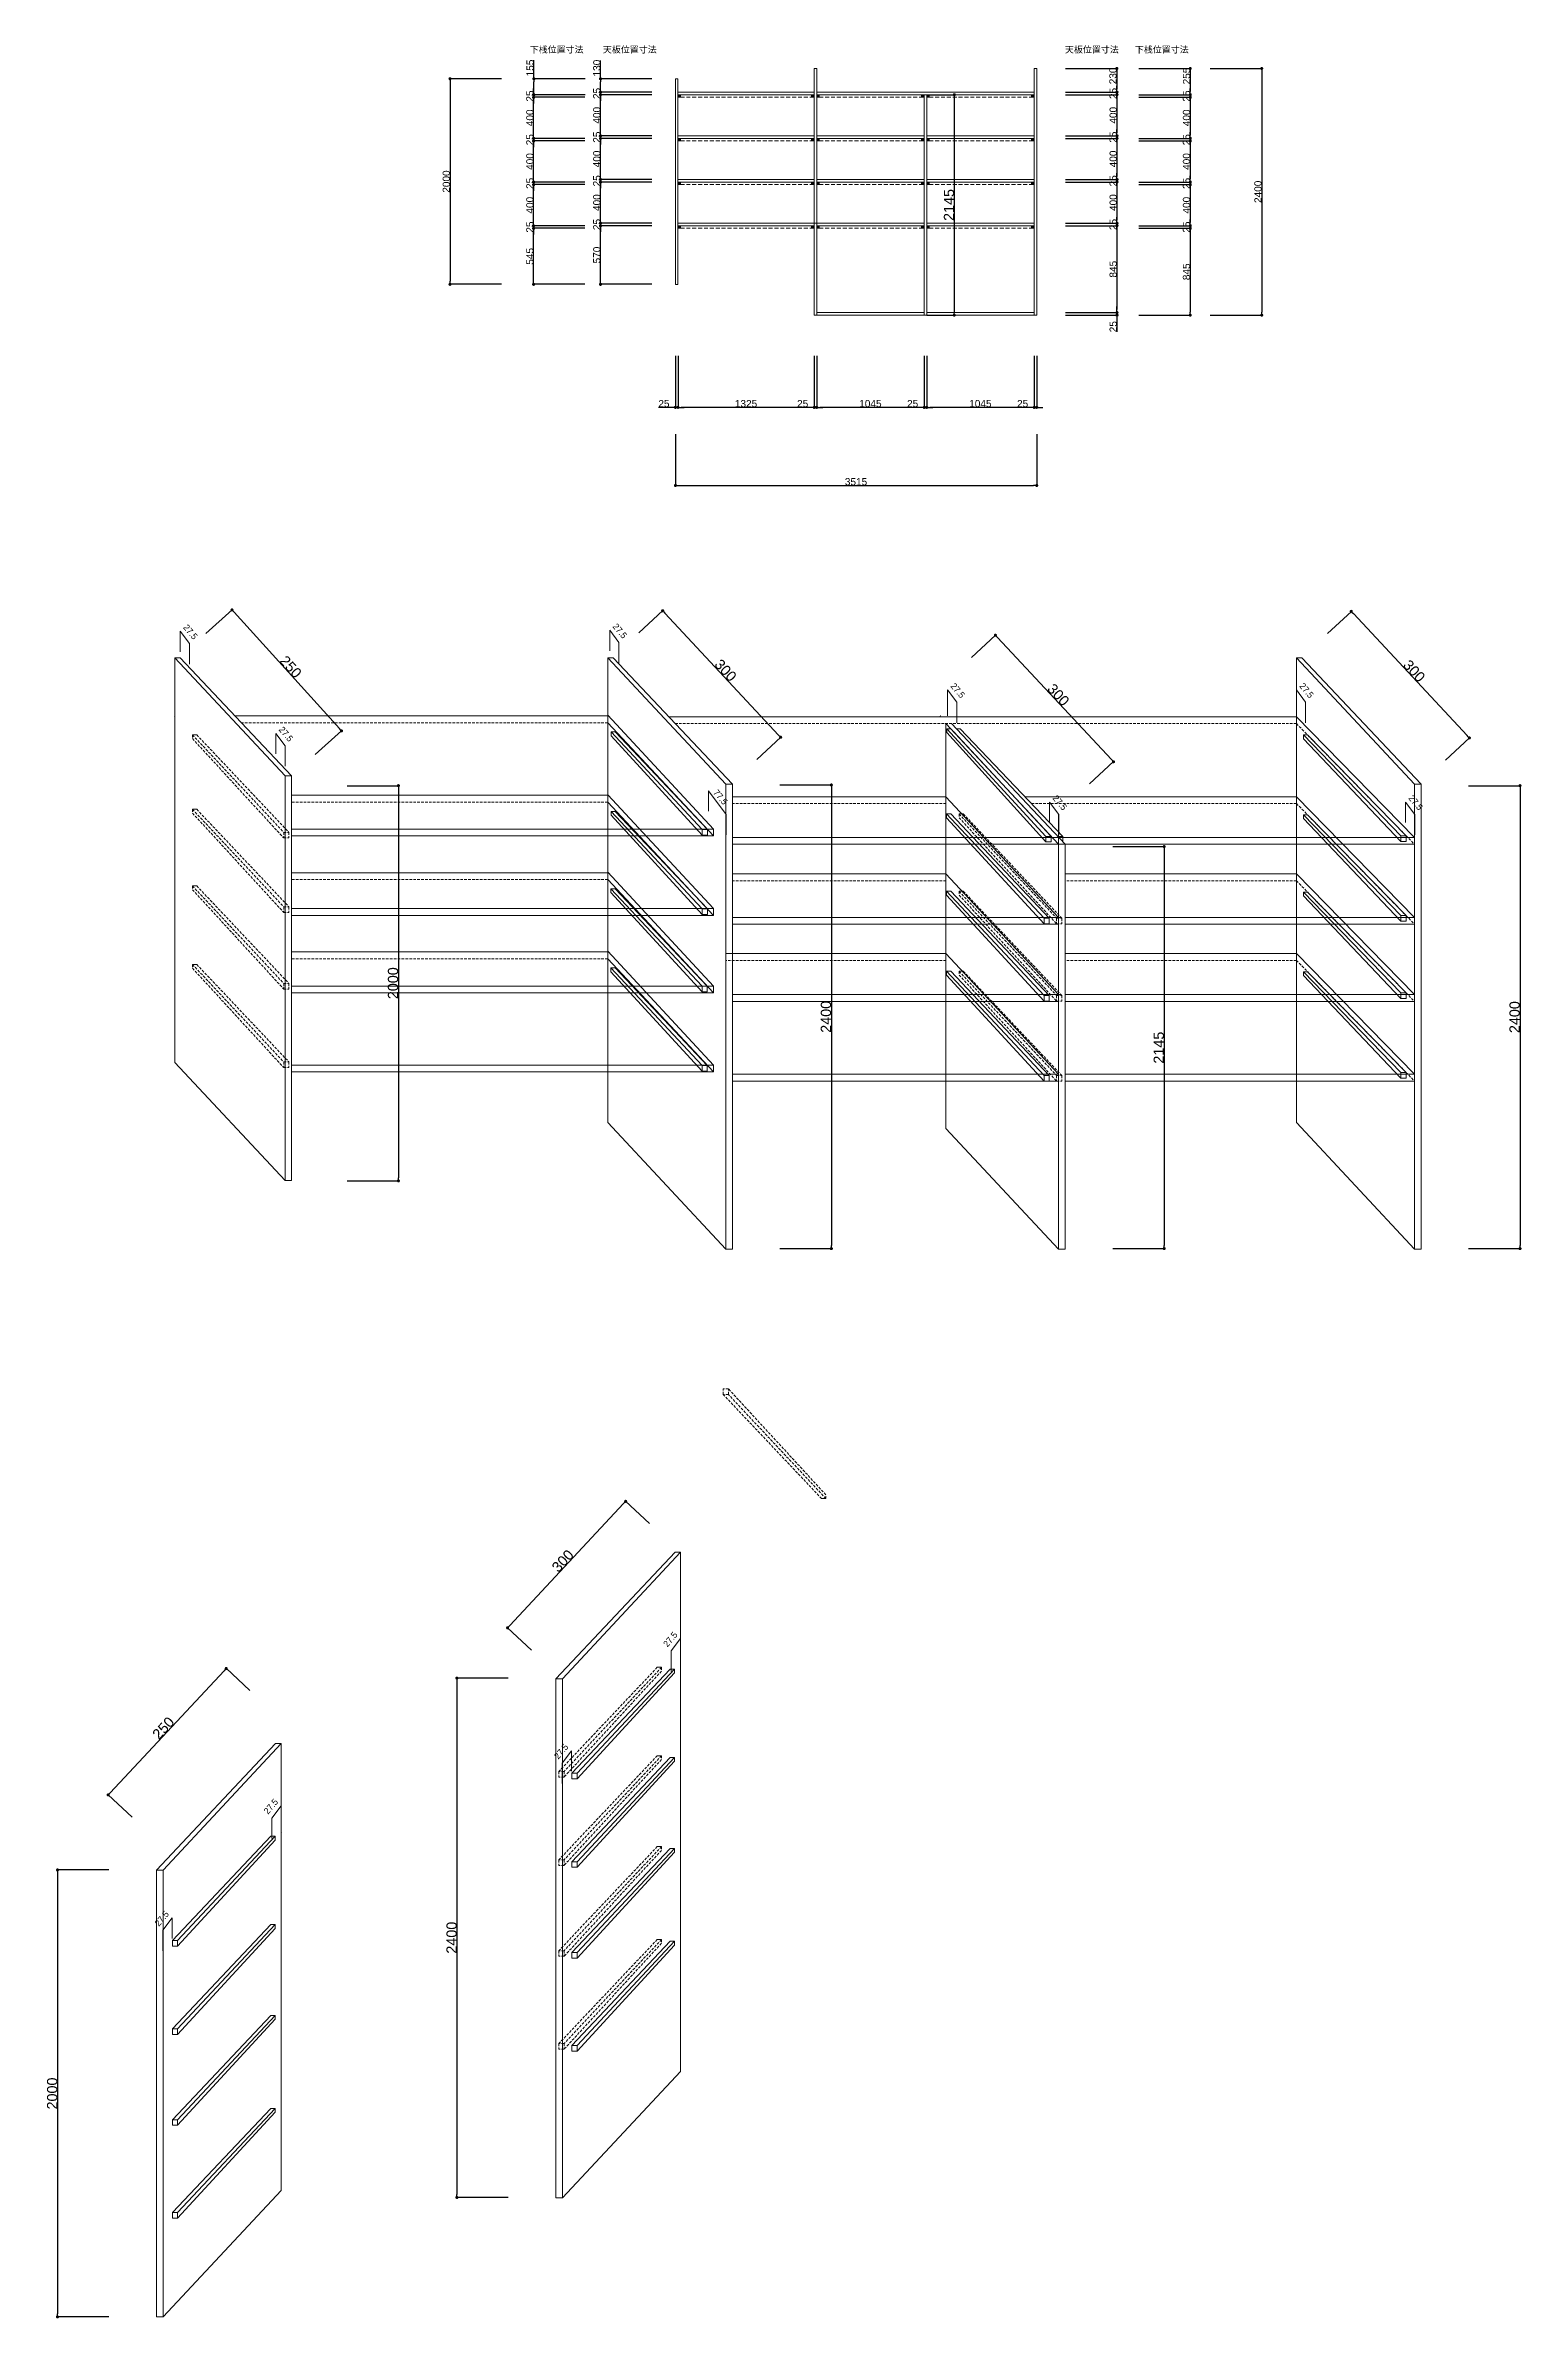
# Model space of a CAD drawing. Header units: millimetres. Extents: x 0 to 1313252738, y -131 to 560100888.
# Drawn here: x 1312998932 to 1313013293, y 560046885 to 560069001 of the extents above; entities that cross this region are included whole.
import ezdxf

# ---------------------------------------------------------------- set-up
doc = ezdxf.new("R2010")
doc.units = ezdxf.units.MM
doc.linetypes.add('DASHED', pattern=[19.05, 12.7, -6.35])
doc.layers.get('0').update_dxf_attribs({"lineweight": 0})
doc.layers.add('TOS_M1', color=7, linetype='Continuous', lineweight=9)
doc.layers.add('家具', color=7, linetype='Continuous', lineweight=0)
doc.styles.add('onnjuku', font='arial.ttf')
doc.dimstyles.new('onnjuku', dxfattribs={"dimtxt": 100, "dimasz": 30, "dimexe": 1.25, "dimexo": 0.625, "dimtad": 1, "dimdec": 0, "dimtxsty": 'onnjuku', "dimblk": 'DOT', "dimcen": 2.5, "dimadec": 0, "dimazin": 0, "dimtfac": 1, "dimtdec": 0, "dimtmove": 0, "dimatfit": 3, "dimfxl": 500, "dimfxlon": 1, "dimarcsym": 0})

msp = doc.modelspace()

# ---------------------------------------------------------------- texts
at = {"layer": '家具', "char_height": 62.3046, "attachment_point": 1, "style": 'onnjuku'}
for s, insert in [('{\\fMS PGothic|b0|i0|c128|p50;下桟位置寸法}', (1313003643.722, 560068992.076)), ('{\\fMS PGothic|b0|i0|c128|p50;天板位置寸法}', (1313004354.938, 560068992.076)), ('{\\fMS PGothic|b0|i0|c128|p50;天板位置寸法}', (1313008850.544, 560068992.076)), ('{\\fMS PGothic|b0|i0|c128|p50;下桟位置寸法}', (1313009530.819, 560068992.076))]:
    msp.add_mtext_dynamic_manual_height_columns(s, width=566.82075, gutter_width=311.523, heights=[0], dxfattribs=dict(at, insert=insert))
at = {"layer": '家具', "char_height": 62.3046, "style": 'onnjuku'}
for s, insert, attachment_point, rotation in [('{\\fMS PGothic|b0|i0|c128|p50;27.5}', (1313000315.644, 560063375.924), 1, 310.3062415), ('{\\fMS PGothic|b0|i0|c128|p50;27.5}', (1313004493.432, 560063385.348), 1, 310.3062415), ('{\\fMS PGothic|b0|i0|c128|p50;27.5}', (1313007780.418, 560062805.742), 1, 310.3062415), ('{\\fMS PGothic|b0|i0|c128|p50;27.5}', (1313011174.219, 560062805.742), 1, 310.3062415), ('{\\fMS PGothic|b0|i0|c128|p50;27.5}', (1313001244.684, 560062382.077), 1, 310.3062415), ('{\\fMS PGothic|b0|i0|c128|p50;77.5}', (1313005471.82, 560061768.371), 1, 310.3062415), ('{\\fMS PGothic|b0|i0|c128|p50;27.5}', (1313008773.81, 560061714.425), 1, 310.3062415), ('{\\fMS PGothic|b0|i0|c128|p50;27.5}', (1313012235.844, 560061714.425), 1, 310.3062415), ('{\\fMS PGothic|b0|i0|c128|p50;27.5}', (1313005038.889, 560053574.388), 3, 49.6937585), ('{\\fMS PGothic|b0|i0|c128|p50;27.5}', (1313003977.264, 560052483.071), 3, 49.6937585), ('{\\fMS PGothic|b0|i0|c128|p50;27.5}', (1313001152.878, 560051948.274), 3, 49.6937585), ('{\\fMS PGothic|b0|i0|c128|p50;27.5}', (1313000091.253, 560050856.957), 3, 49.6937585)]:
    msp.add_mtext_dynamic_manual_height_columns(s, width=566.82075, gutter_width=311.523, heights=[0], dxfattribs=dict(at, insert=insert, attachment_point=attachment_point, rotation=rotation))

# ---------------------------------------------------------------- blocks, each defined once
blk = doc.blocks.new('_Dot')
at = {"color": 0, "linetype": 'ByBlock', "lineweight": -2}
blk.add_line((-0.5, 0), (-1, 0), dxfattribs=at)
at = {"color": 0, "linetype": 'ByBlock', "const_width": 0.5}
blk.add_lwpolyline([(-0.25, 0, 1), (0.25, 0, 1)], format="xyb", close=True, dxfattribs=at)
blk = doc.blocks.new('*D320')
at = {"layer": 'Defpoints', "color": 0, "transparency": 16777216}
for p in [(1313009146, 560068777), (1313009146, 560066377), (1313010765, 560066377)]:
    blk.add_point(p, dxfattribs=at)
at = {"layer": '家具', "color": 0, "lineweight": -2, "transparency": 16777216}
for p, q in [((1313010265, 560068777), (1313010767, 560068777)), ((1313010765, 560068747), (1313010765, 560066407)), ((1313010265, 560066377), (1313010767, 560066377))]:
    blk.add_line(p, q, dxfattribs=at)
at = {"layer": '家具', "color": 0, "lineweight": -2, "transparency": 16777216, "xscale": 30, "yscale": 30, "zscale": 30}
for p, rotation in [((1313010765, 560068777), 90), ((1313010765, 560066377), 270)]:
    blk.add_blockref('_Dot', p, dxfattribs=dict(at, rotation=rotation))
at = {"layer": '家具', "color": 0, "transparency": 16777216, "insert": (1313010729, 560067577), "char_height": 70, "attachment_point": 5, "rotation": 90, "style": 'onnjuku'}
blk.add_mtext('2400', dxfattribs=at)
blk = doc.blocks.new('*D321')
at = {"layer": 'Defpoints', "color": 0, "transparency": 16777216}
for p in [(1313007506, 560066097), (1313008551, 560066097), (1313007506, 560065480)]:
    blk.add_point(p, dxfattribs=at)
at = {"layer": '家具', "color": 0, "lineweight": -2, "transparency": 16777216}
for p, q in [((1313007506, 560065980), (1313007506, 560065478)), ((1313008551, 560065980), (1313008551, 560065478)), ((1313008521, 560065480), (1313007536, 560065480))]:
    blk.add_line(p, q, dxfattribs=at)
at = {"layer": '家具', "color": 0, "lineweight": -2, "transparency": 16777216, "xscale": 30, "yscale": 30, "zscale": 30, "rotation": 180}
blk.add_blockref('_Dot', (1313007506, 560065480), dxfattribs=at)
at = {"layer": '家具', "color": 0, "lineweight": -2, "transparency": 16777216, "xscale": 30, "yscale": 30, "zscale": 30}
blk.add_blockref('_Dot', (1313008551, 560065480), dxfattribs=at)
at = {"layer": '家具', "color": 0, "transparency": 16777216, "insert": (1313008028, 560065516), "char_height": 70, "attachment_point": 5, "style": 'onnjuku'}
blk.add_mtext('1045', dxfattribs=at)
blk = doc.blocks.new('*D322')
at = {"layer": 'Defpoints', "color": 0, "transparency": 16777216}
for p in [(1313007481, 560066097), (1313007506, 560066097), (1313007481, 560065480)]:
    blk.add_point(p, dxfattribs=at)
at = {"layer": '家具', "color": 0, "lineweight": -2, "transparency": 16777216}
for p, q in [((1313007481, 560065980), (1313007481, 560065478)), ((1313007506, 560065980), (1313007506, 560065478)), ((1313007451, 560065480), (1313007317, 560065480)), ((1313007506, 560065480), (1313007481, 560065480)), ((1313007536, 560065480), (1313007566, 560065480))]:
    blk.add_line(p, q, dxfattribs=at)
at = {"layer": '家具', "color": 0, "lineweight": -2, "transparency": 16777216, "xscale": 30, "yscale": 30, "zscale": 30}
blk.add_blockref('_Dot', (1313007481, 560065480), dxfattribs=at)
at = {"layer": '家具', "color": 0, "lineweight": -2, "transparency": 16777216, "xscale": 30, "yscale": 30, "zscale": 30, "rotation": 180}
blk.add_blockref('_Dot', (1313007506, 560065480), dxfattribs=at)
at = {"layer": '家具', "color": 0, "transparency": 16777216, "insert": (1313007369, 560065516), "char_height": 70, "attachment_point": 5, "style": 'onnjuku'}
blk.add_mtext('25', dxfattribs=at)
blk = doc.blocks.new('*D323')
at = {"layer": 'Defpoints', "color": 0, "transparency": 16777216}
for p in [(1313006436, 560066097), (1313007481, 560066097), (1313006436, 560065480)]:
    blk.add_point(p, dxfattribs=at)
at = {"layer": '家具', "color": 0, "lineweight": -2, "transparency": 16777216}
for p, q in [((1313006436, 560065980), (1313006436, 560065478)), ((1313007481, 560065980), (1313007481, 560065478)), ((1313007451, 560065480), (1313006466, 560065480))]:
    blk.add_line(p, q, dxfattribs=at)
at = {"layer": '家具', "color": 0, "lineweight": -2, "transparency": 16777216, "xscale": 30, "yscale": 30, "zscale": 30, "rotation": 180}
blk.add_blockref('_Dot', (1313006436, 560065480), dxfattribs=at)
at = {"layer": '家具', "color": 0, "lineweight": -2, "transparency": 16777216, "xscale": 30, "yscale": 30, "zscale": 30}
blk.add_blockref('_Dot', (1313007481, 560065480), dxfattribs=at)
at = {"layer": '家具', "color": 0, "transparency": 16777216, "insert": (1313006958, 560065516), "char_height": 70, "attachment_point": 5, "style": 'onnjuku'}
blk.add_mtext('1045', dxfattribs=at)
blk = doc.blocks.new('*D324')
at = {"layer": 'Defpoints', "color": 0, "transparency": 16777216}
for p in [(1313006411, 560066097), (1313006436, 560066097), (1313006411, 560065480)]:
    blk.add_point(p, dxfattribs=at)
at = {"layer": '家具', "color": 0, "lineweight": -2, "transparency": 16777216}
for p, q in [((1313006411, 560065980), (1313006411, 560065478)), ((1313006436, 560065980), (1313006436, 560065478)), ((1313006381, 560065480), (1313006247, 560065480)), ((1313006436, 560065480), (1313006411, 560065480)), ((1313006466, 560065480), (1313006496, 560065480))]:
    blk.add_line(p, q, dxfattribs=at)
at = {"layer": '家具', "color": 0, "lineweight": -2, "transparency": 16777216, "xscale": 30, "yscale": 30, "zscale": 30}
blk.add_blockref('_Dot', (1313006411, 560065480), dxfattribs=at)
at = {"layer": '家具', "color": 0, "lineweight": -2, "transparency": 16777216, "xscale": 30, "yscale": 30, "zscale": 30, "rotation": 180}
blk.add_blockref('_Dot', (1313006436, 560065480), dxfattribs=at)
at = {"layer": '家具', "color": 0, "transparency": 16777216, "insert": (1313006299, 560065516), "char_height": 70, "attachment_point": 5, "style": 'onnjuku'}
blk.add_mtext('25', dxfattribs=at)
blk = doc.blocks.new('*D325')
at = {"layer": 'Defpoints', "color": 0, "transparency": 16777216}
for p in [(1313005086, 560066397), (1313006411, 560066097), (1313005086, 560065480)]:
    blk.add_point(p, dxfattribs=at)
at = {"layer": '家具', "color": 0, "lineweight": -2, "transparency": 16777216}
for p, q in [((1313005086, 560065980), (1313005086, 560065478)), ((1313006411, 560065980), (1313006411, 560065478)), ((1313006381, 560065480), (1313005116, 560065480))]:
    blk.add_line(p, q, dxfattribs=at)
at = {"layer": '家具', "color": 0, "lineweight": -2, "transparency": 16777216, "xscale": 30, "yscale": 30, "zscale": 30, "rotation": 180}
blk.add_blockref('_Dot', (1313005086, 560065480), dxfattribs=at)
at = {"layer": '家具', "color": 0, "lineweight": -2, "transparency": 16777216, "xscale": 30, "yscale": 30, "zscale": 30}
blk.add_blockref('_Dot', (1313006411, 560065480), dxfattribs=at)
at = {"layer": '家具', "color": 0, "transparency": 16777216, "insert": (1313005748, 560065516), "char_height": 70, "attachment_point": 5, "style": 'onnjuku'}
blk.add_mtext('1325', dxfattribs=at)
blk = doc.blocks.new('*D326')
at = {"layer": 'Defpoints', "color": 0, "transparency": 16777216}
for p in [(1313005061, 560066397), (1313005086, 560066397), (1313005061, 560065480)]:
    blk.add_point(p, dxfattribs=at)
at = {"layer": '家具', "color": 0, "lineweight": -2, "transparency": 16777216}
for p, q in [((1313005061, 560065980), (1313005061, 560065478)), ((1313005086, 560065980), (1313005086, 560065478)), ((1313005031, 560065480), (1313004897, 560065480)), ((1313005086, 560065480), (1313005061, 560065480)), ((1313005116, 560065480), (1313005146, 560065480))]:
    blk.add_line(p, q, dxfattribs=at)
at = {"layer": '家具', "color": 0, "lineweight": -2, "transparency": 16777216, "xscale": 30, "yscale": 30, "zscale": 30}
blk.add_blockref('_Dot', (1313005061, 560065480), dxfattribs=at)
at = {"layer": '家具', "color": 0, "lineweight": -2, "transparency": 16777216, "xscale": 30, "yscale": 30, "zscale": 30, "rotation": 180}
blk.add_blockref('_Dot', (1313005086, 560065480), dxfattribs=at)
at = {"layer": '家具', "color": 0, "transparency": 16777216, "insert": (1313004949, 560065516), "char_height": 70, "attachment_point": 5, "style": 'onnjuku'}
blk.add_mtext('25', dxfattribs=at)
blk = doc.blocks.new('*D327')
at = {"layer": 'Defpoints', "color": 0, "transparency": 16777216}
for p in [(1313008551, 560066097), (1313008576, 560066097), (1313008551, 560065480)]:
    blk.add_point(p, dxfattribs=at)
at = {"layer": '家具', "color": 0, "lineweight": -2, "transparency": 16777216}
for p, q in [((1313008551, 560065980), (1313008551, 560065478)), ((1313008576, 560065980), (1313008576, 560065478)), ((1313008521, 560065480), (1313008387, 560065480)), ((1313008576, 560065480), (1313008551, 560065480)), ((1313008606, 560065480), (1313008636, 560065480))]:
    blk.add_line(p, q, dxfattribs=at)
at = {"layer": '家具', "color": 0, "lineweight": -2, "transparency": 16777216, "xscale": 30, "yscale": 30, "zscale": 30}
blk.add_blockref('_Dot', (1313008551, 560065480), dxfattribs=at)
at = {"layer": '家具', "color": 0, "lineweight": -2, "transparency": 16777216, "xscale": 30, "yscale": 30, "zscale": 30, "rotation": 180}
blk.add_blockref('_Dot', (1313008576, 560065480), dxfattribs=at)
at = {"layer": '家具', "color": 0, "transparency": 16777216, "insert": (1313008439, 560065516), "char_height": 70, "attachment_point": 5, "style": 'onnjuku'}
blk.add_mtext('25', dxfattribs=at)
blk = doc.blocks.new('*D328')
at = {"layer": 'Defpoints', "color": 0, "transparency": 16777216}
for p in [(1313005061, 560066397), (1313008576, 560066097), (1313008576, 560064720)]:
    blk.add_point(p, dxfattribs=at)
at = {"layer": '家具', "color": 0, "lineweight": -2, "transparency": 16777216}
for p, q in [((1313005061, 560065220), (1313005061, 560064718)), ((1313008576, 560065220), (1313008576, 560064718)), ((1313005091, 560064720), (1313008546, 560064720))]:
    blk.add_line(p, q, dxfattribs=at)
at = {"layer": '家具', "color": 0, "lineweight": -2, "transparency": 16777216, "xscale": 30, "yscale": 30, "zscale": 30, "rotation": 180}
blk.add_blockref('_Dot', (1313005061, 560064720), dxfattribs=at)
at = {"layer": '家具', "color": 0, "lineweight": -2, "transparency": 16777216, "xscale": 30, "yscale": 30, "zscale": 30}
blk.add_blockref('_Dot', (1313008576, 560064720), dxfattribs=at)
at = {"layer": '家具', "color": 0, "transparency": 16777216, "insert": (1313006818, 560064756), "char_height": 70, "attachment_point": 5, "style": 'onnjuku'}
blk.add_mtext('3515', dxfattribs=at)
blk = doc.blocks.new('*D329')
at = {"layer": 'Defpoints', "color": 0, "transparency": 16777216}
for p in [(1313008668, 560068777), (1313008668, 560068547), (1313009355, 560068547)]:
    blk.add_point(p, dxfattribs=at)
at = {"layer": '家具', "color": 0, "lineweight": -2, "transparency": 16777216}
for p, q in [((1313008855, 560068777), (1313009356, 560068777)), ((1313009355, 560068747), (1313009355, 560068577)), ((1313008855, 560068547), (1313009356, 560068547))]:
    blk.add_line(p, q, dxfattribs=at)
at = {"layer": '家具', "color": 0, "lineweight": -2, "transparency": 16777216, "xscale": 30, "yscale": 30, "zscale": 30}
for p, rotation in [((1313009355, 560068777), 90), ((1313009355, 560068547), 270)]:
    blk.add_blockref('_Dot', p, dxfattribs=dict(at, rotation=rotation))
at = {"layer": '家具', "color": 0, "transparency": 16777216, "insert": (1313009318, 560068705), "char_height": 70, "attachment_point": 5, "rotation": 90, "style": 'onnjuku'}
blk.add_mtext('230', dxfattribs=at)
blk = doc.blocks.new('*D330')
at = {"layer": 'Defpoints', "color": 0, "transparency": 16777216}
for p in [(1313008668, 560068547), (1313008668, 560068522), (1313009357, 560068522)]:
    blk.add_point(p, dxfattribs=at)
at = {"layer": '家具', "color": 0, "lineweight": -2, "transparency": 16777216}
for p, q in [((1313009357, 560068577), (1313009357, 560068607)), ((1313008857, 560068547), (1313009358, 560068547)), ((1313008857, 560068522), (1313009358, 560068522)), ((1313009357, 560068547), (1313009357, 560068522)), ((1313009357, 560068492), (1313009357, 560068462))]:
    blk.add_line(p, q, dxfattribs=at)
at = {"layer": '家具', "color": 0, "lineweight": -2, "transparency": 16777216, "xscale": 30, "yscale": 30, "zscale": 30}
for p, rotation in [((1313009357, 560068547), 270), ((1313009357, 560068522), 90)]:
    blk.add_blockref('_Dot', p, dxfattribs=dict(at, rotation=rotation))
at = {"layer": '家具', "color": 0, "transparency": 16777216, "insert": (1313009320, 560068534), "char_height": 70, "attachment_point": 5, "rotation": 90, "style": 'onnjuku'}
blk.add_mtext('25', dxfattribs=at)
blk = doc.blocks.new('*D331')
at = {"layer": 'Defpoints', "color": 0, "transparency": 16777216}
for p in [(1313008668, 560068522), (1313008668, 560068122), (1313009357, 560068122)]:
    blk.add_point(p, dxfattribs=at)
at = {"layer": '家具', "color": 0, "lineweight": -2, "transparency": 16777216}
for p, q in [((1313008857, 560068522), (1313009358, 560068522)), ((1313009357, 560068492), (1313009357, 560068152)), ((1313008857, 560068122), (1313009358, 560068122))]:
    blk.add_line(p, q, dxfattribs=at)
at = {"layer": '家具', "color": 0, "lineweight": -2, "transparency": 16777216, "xscale": 30, "yscale": 30, "zscale": 30}
for p, rotation in [((1313009357, 560068522), 90), ((1313009357, 560068122), 270)]:
    blk.add_blockref('_Dot', p, dxfattribs=dict(at, rotation=rotation))
at = {"layer": '家具', "color": 0, "transparency": 16777216, "insert": (1313009320, 560068322), "char_height": 70, "attachment_point": 5, "rotation": 90, "style": 'onnjuku'}
blk.add_mtext('400', dxfattribs=at)
blk = doc.blocks.new('*D332')
at = {"layer": 'Defpoints', "color": 0, "transparency": 16777216}
for p in [(1313008668, 560068122), (1313008668, 560068097), (1313009357, 560068097)]:
    blk.add_point(p, dxfattribs=at)
at = {"layer": '家具', "color": 0, "lineweight": -2, "transparency": 16777216}
for p, q in [((1313009357, 560068152), (1313009357, 560068182)), ((1313008857, 560068122), (1313009358, 560068122)), ((1313008857, 560068097), (1313009358, 560068097)), ((1313009357, 560068122), (1313009357, 560068097)), ((1313009357, 560068067), (1313009357, 560068037))]:
    blk.add_line(p, q, dxfattribs=at)
at = {"layer": '家具', "color": 0, "lineweight": -2, "transparency": 16777216, "xscale": 30, "yscale": 30, "zscale": 30}
for p, rotation in [((1313009357, 560068122), 270), ((1313009357, 560068097), 90)]:
    blk.add_blockref('_Dot', p, dxfattribs=dict(at, rotation=rotation))
at = {"layer": '家具', "color": 0, "transparency": 16777216, "insert": (1313009320, 560068109), "char_height": 70, "attachment_point": 5, "rotation": 90, "style": 'onnjuku'}
blk.add_mtext('25', dxfattribs=at)
blk = doc.blocks.new('*D333')
at = {"layer": 'Defpoints', "color": 0, "transparency": 16777216}
for p in [(1313008668, 560068097), (1313008668, 560067697), (1313009357, 560067697)]:
    blk.add_point(p, dxfattribs=at)
at = {"layer": '家具', "color": 0, "lineweight": -2, "transparency": 16777216}
for p, q in [((1313008857, 560068097), (1313009358, 560068097)), ((1313009357, 560068067), (1313009357, 560067727)), ((1313008857, 560067697), (1313009358, 560067697))]:
    blk.add_line(p, q, dxfattribs=at)
at = {"layer": '家具', "color": 0, "lineweight": -2, "transparency": 16777216, "xscale": 30, "yscale": 30, "zscale": 30}
for p, rotation in [((1313009357, 560068097), 90), ((1313009357, 560067697), 270)]:
    blk.add_blockref('_Dot', p, dxfattribs=dict(at, rotation=rotation))
at = {"layer": '家具', "color": 0, "transparency": 16777216, "insert": (1313009320, 560067897), "char_height": 70, "attachment_point": 5, "rotation": 90, "style": 'onnjuku'}
blk.add_mtext('400', dxfattribs=at)
blk = doc.blocks.new('*D334')
at = {"layer": 'Defpoints', "color": 0, "transparency": 16777216}
for p in [(1313008668, 560067697), (1313008668, 560067672), (1313009357, 560067672)]:
    blk.add_point(p, dxfattribs=at)
at = {"layer": '家具', "color": 0, "lineweight": -2, "transparency": 16777216}
for p, q in [((1313009357, 560067727), (1313009357, 560067757)), ((1313008857, 560067697), (1313009358, 560067697)), ((1313008857, 560067672), (1313009358, 560067672)), ((1313009357, 560067697), (1313009357, 560067672)), ((1313009357, 560067642), (1313009357, 560067612))]:
    blk.add_line(p, q, dxfattribs=at)
at = {"layer": '家具', "color": 0, "lineweight": -2, "transparency": 16777216, "xscale": 30, "yscale": 30, "zscale": 30}
for p, rotation in [((1313009357, 560067697), 270), ((1313009357, 560067672), 90)]:
    blk.add_blockref('_Dot', p, dxfattribs=dict(at, rotation=rotation))
at = {"layer": '家具', "color": 0, "transparency": 16777216, "insert": (1313009320, 560067684), "char_height": 70, "attachment_point": 5, "rotation": 90, "style": 'onnjuku'}
blk.add_mtext('25', dxfattribs=at)
blk = doc.blocks.new('*D335')
at = {"layer": 'Defpoints', "color": 0, "transparency": 16777216}
for p in [(1313008668, 560067672), (1313008668, 560067272), (1313009357, 560067272)]:
    blk.add_point(p, dxfattribs=at)
at = {"layer": '家具', "color": 0, "lineweight": -2, "transparency": 16777216}
for p, q in [((1313008857, 560067672), (1313009358, 560067672)), ((1313009357, 560067642), (1313009357, 560067302)), ((1313008857, 560067272), (1313009358, 560067272))]:
    blk.add_line(p, q, dxfattribs=at)
at = {"layer": '家具', "color": 0, "lineweight": -2, "transparency": 16777216, "xscale": 30, "yscale": 30, "zscale": 30}
for p, rotation in [((1313009357, 560067672), 90), ((1313009357, 560067272), 270)]:
    blk.add_blockref('_Dot', p, dxfattribs=dict(at, rotation=rotation))
at = {"layer": '家具', "color": 0, "transparency": 16777216, "insert": (1313009320, 560067472), "char_height": 70, "attachment_point": 5, "rotation": 90, "style": 'onnjuku'}
blk.add_mtext('400', dxfattribs=at)
blk = doc.blocks.new('*D336')
at = {"layer": 'Defpoints', "color": 0, "transparency": 16777216}
for p in [(1313008668, 560067272), (1313008668, 560067247), (1313009357, 560067247)]:
    blk.add_point(p, dxfattribs=at)
at = {"layer": '家具', "color": 0, "lineweight": -2, "transparency": 16777216}
for p, q in [((1313008857, 560067272), (1313009358, 560067272)), ((1313009357, 560067302), (1313009357, 560067332)), ((1313009357, 560067272), (1313009357, 560067247)), ((1313008857, 560067247), (1313009358, 560067247)), ((1313009357, 560067217), (1313009357, 560067187))]:
    blk.add_line(p, q, dxfattribs=at)
at = {"layer": '家具', "color": 0, "lineweight": -2, "transparency": 16777216, "xscale": 30, "yscale": 30, "zscale": 30}
for p, rotation in [((1313009357, 560067272), 270), ((1313009357, 560067247), 90)]:
    blk.add_blockref('_Dot', p, dxfattribs=dict(at, rotation=rotation))
at = {"layer": '家具', "color": 0, "transparency": 16777216, "insert": (1313009320, 560067259), "char_height": 70, "attachment_point": 5, "rotation": 90, "style": 'onnjuku'}
blk.add_mtext('25', dxfattribs=at)
blk = doc.blocks.new('*D337')
at = {"layer": 'Defpoints', "color": 0, "transparency": 16777216}
for p in [(1313008668, 560067247), (1313008668, 560066402), (1313009357, 560066402)]:
    blk.add_point(p, dxfattribs=at)
at = {"layer": '家具', "color": 0, "lineweight": -2, "transparency": 16777216}
for p, q in [((1313008857, 560067247), (1313009358, 560067247)), ((1313009357, 560067217), (1313009357, 560066432)), ((1313008857, 560066402), (1313009358, 560066402))]:
    blk.add_line(p, q, dxfattribs=at)
at = {"layer": '家具', "color": 0, "lineweight": -2, "transparency": 16777216, "xscale": 30, "yscale": 30, "zscale": 30}
for p, rotation in [((1313009357, 560067247), 90), ((1313009357, 560066402), 270)]:
    blk.add_blockref('_Dot', p, dxfattribs=dict(at, rotation=rotation))
at = {"layer": '家具', "color": 0, "transparency": 16777216, "insert": (1313009320, 560066824), "char_height": 70, "attachment_point": 5, "rotation": 90, "style": 'onnjuku'}
blk.add_mtext('845', dxfattribs=at)
blk = doc.blocks.new('*D338')
at = {"layer": 'Defpoints', "color": 0, "transparency": 16777216}
for p in [(1313008668, 560066402), (1313008668, 560066377), (1313009357, 560066377)]:
    blk.add_point(p, dxfattribs=at)
at = {"layer": '家具', "color": 0, "lineweight": -2, "transparency": 16777216}
for p, q in [((1313008857, 560066402), (1313009358, 560066402)), ((1313009357, 560066432), (1313009357, 560066462)), ((1313009357, 560066402), (1313009357, 560066377)), ((1313008857, 560066377), (1313009358, 560066377)), ((1313009357, 560066347), (1313009357, 560066214))]:
    blk.add_line(p, q, dxfattribs=at)
at = {"layer": '家具', "color": 0, "lineweight": -2, "transparency": 16777216, "xscale": 30, "yscale": 30, "zscale": 30}
for p, rotation in [((1313009357, 560066402), 270), ((1313009357, 560066377), 90)]:
    blk.add_blockref('_Dot', p, dxfattribs=dict(at, rotation=rotation))
at = {"layer": '家具', "color": 0, "transparency": 16777216, "insert": (1313009320, 560066265), "char_height": 70, "attachment_point": 5, "rotation": 90, "style": 'onnjuku'}
blk.add_mtext('25', dxfattribs=at)
blk = doc.blocks.new('*D339')
at = {"layer": 'Defpoints', "color": 0, "transparency": 16777216}
for p in [(1313008551, 560068777), (1313008551, 560068522), (1313010070, 560068522)]:
    blk.add_point(p, dxfattribs=at)
at = {"layer": '家具', "color": 0, "lineweight": -2, "transparency": 16777216}
for p, q in [((1313009570, 560068777), (1313010071, 560068777)), ((1313010070, 560068747), (1313010070, 560068552)), ((1313009570, 560068522), (1313010071, 560068522))]:
    blk.add_line(p, q, dxfattribs=at)
at = {"layer": '家具', "color": 0, "lineweight": -2, "transparency": 16777216, "xscale": 30, "yscale": 30, "zscale": 30}
for p, rotation in [((1313010070, 560068777), 90), ((1313010070, 560068522), 270)]:
    blk.add_blockref('_Dot', p, dxfattribs=dict(at, rotation=rotation))
at = {"layer": '家具', "color": 0, "transparency": 16777216, "insert": (1313010034, 560068704), "char_height": 70, "attachment_point": 5, "rotation": 90, "style": 'onnjuku'}
blk.add_mtext('255', dxfattribs=at)
blk = doc.blocks.new('*D340')
at = {"layer": 'Defpoints', "color": 0, "transparency": 16777216}
for p in [(1313008551, 560068522), (1313008551, 560068497), (1313010070, 560068497)]:
    blk.add_point(p, dxfattribs=at)
at = {"layer": '家具', "color": 0, "lineweight": -2, "transparency": 16777216}
for p, q in [((1313009570, 560068522), (1313010071, 560068522)), ((1313009570, 560068497), (1313010071, 560068497)), ((1313010070, 560068552), (1313010070, 560068582)), ((1313010070, 560068522), (1313010070, 560068497)), ((1313010070, 560068467), (1313010070, 560068437))]:
    blk.add_line(p, q, dxfattribs=at)
at = {"layer": '家具', "color": 0, "lineweight": -2, "transparency": 16777216, "xscale": 30, "yscale": 30, "zscale": 30}
for p, rotation in [((1313010070, 560068522), 270), ((1313010070, 560068497), 90)]:
    blk.add_blockref('_Dot', p, dxfattribs=dict(at, rotation=rotation))
at = {"layer": '家具', "color": 0, "transparency": 16777216, "insert": (1313010033, 560068509), "char_height": 70, "attachment_point": 5, "rotation": 90, "style": 'onnjuku'}
blk.add_mtext('25', dxfattribs=at)
blk = doc.blocks.new('*D341')
at = {"layer": 'Defpoints', "color": 0, "transparency": 16777216}
for p in [(1313008551, 560068497), (1313008551, 560068097), (1313010070, 560068097)]:
    blk.add_point(p, dxfattribs=at)
at = {"layer": '家具', "color": 0, "lineweight": -2, "transparency": 16777216}
for p, q in [((1313009570, 560068497), (1313010071, 560068497)), ((1313010070, 560068467), (1313010070, 560068127)), ((1313009570, 560068097), (1313010071, 560068097))]:
    blk.add_line(p, q, dxfattribs=at)
at = {"layer": '家具', "color": 0, "lineweight": -2, "transparency": 16777216, "xscale": 30, "yscale": 30, "zscale": 30}
for p, rotation in [((1313010070, 560068497), 90), ((1313010070, 560068097), 270)]:
    blk.add_blockref('_Dot', p, dxfattribs=dict(at, rotation=rotation))
at = {"layer": '家具', "color": 0, "transparency": 16777216, "insert": (1313010033, 560068297), "char_height": 70, "attachment_point": 5, "rotation": 90, "style": 'onnjuku'}
blk.add_mtext('400', dxfattribs=at)
blk = doc.blocks.new('*D342')
at = {"layer": 'Defpoints', "color": 0, "transparency": 16777216}
for p in [(1313008551, 560068097), (1313008551, 560068072), (1313010070, 560068072)]:
    blk.add_point(p, dxfattribs=at)
at = {"layer": '家具', "color": 0, "lineweight": -2, "transparency": 16777216}
for p, q in [((1313010070, 560068127), (1313010070, 560068157)), ((1313009570, 560068097), (1313010071, 560068097)), ((1313009570, 560068072), (1313010071, 560068072)), ((1313010070, 560068097), (1313010070, 560068072)), ((1313010070, 560068042), (1313010070, 560068012))]:
    blk.add_line(p, q, dxfattribs=at)
at = {"layer": '家具', "color": 0, "lineweight": -2, "transparency": 16777216, "xscale": 30, "yscale": 30, "zscale": 30}
for p, rotation in [((1313010070, 560068097), 270), ((1313010070, 560068072), 90)]:
    blk.add_blockref('_Dot', p, dxfattribs=dict(at, rotation=rotation))
at = {"layer": '家具', "color": 0, "transparency": 16777216, "insert": (1313010033, 560068084), "char_height": 70, "attachment_point": 5, "rotation": 90, "style": 'onnjuku'}
blk.add_mtext('25', dxfattribs=at)
blk = doc.blocks.new('*D343')
at = {"layer": 'Defpoints', "color": 0, "transparency": 16777216}
for p in [(1313008551, 560068072), (1313008551, 560067672), (1313010070, 560067672)]:
    blk.add_point(p, dxfattribs=at)
at = {"layer": '家具', "color": 0, "lineweight": -2, "transparency": 16777216}
for p, q in [((1313009570, 560068072), (1313010071, 560068072)), ((1313010070, 560068042), (1313010070, 560067702)), ((1313009570, 560067672), (1313010071, 560067672))]:
    blk.add_line(p, q, dxfattribs=at)
at = {"layer": '家具', "color": 0, "lineweight": -2, "transparency": 16777216, "xscale": 30, "yscale": 30, "zscale": 30}
for p, rotation in [((1313010070, 560068072), 90), ((1313010070, 560067672), 270)]:
    blk.add_blockref('_Dot', p, dxfattribs=dict(at, rotation=rotation))
at = {"layer": '家具', "color": 0, "transparency": 16777216, "insert": (1313010033, 560067872), "char_height": 70, "attachment_point": 5, "rotation": 90, "style": 'onnjuku'}
blk.add_mtext('400', dxfattribs=at)
blk = doc.blocks.new('*D344')
at = {"layer": 'Defpoints', "color": 0, "transparency": 16777216}
for p in [(1313008551, 560067672), (1313008551, 560067647), (1313010070, 560067647)]:
    blk.add_point(p, dxfattribs=at)
at = {"layer": '家具', "color": 0, "lineweight": -2, "transparency": 16777216}
for p, q in [((1313010070, 560067702), (1313010070, 560067732)), ((1313009570, 560067672), (1313010071, 560067672)), ((1313009570, 560067647), (1313010071, 560067647)), ((1313010070, 560067672), (1313010070, 560067647)), ((1313010070, 560067617), (1313010070, 560067587))]:
    blk.add_line(p, q, dxfattribs=at)
at = {"layer": '家具', "color": 0, "lineweight": -2, "transparency": 16777216, "xscale": 30, "yscale": 30, "zscale": 30}
for p, rotation in [((1313010070, 560067672), 270), ((1313010070, 560067647), 90)]:
    blk.add_blockref('_Dot', p, dxfattribs=dict(at, rotation=rotation))
at = {"layer": '家具', "color": 0, "transparency": 16777216, "insert": (1313010033, 560067659), "char_height": 70, "attachment_point": 5, "rotation": 90, "style": 'onnjuku'}
blk.add_mtext('25', dxfattribs=at)
blk = doc.blocks.new('*D345')
at = {"layer": 'Defpoints', "color": 0, "transparency": 16777216}
for p in [(1313008551, 560067647), (1313008551, 560067247), (1313010070, 560067247)]:
    blk.add_point(p, dxfattribs=at)
at = {"layer": '家具', "color": 0, "lineweight": -2, "transparency": 16777216}
for p, q in [((1313009570, 560067647), (1313010071, 560067647)), ((1313010070, 560067617), (1313010070, 560067277)), ((1313009570, 560067247), (1313010071, 560067247))]:
    blk.add_line(p, q, dxfattribs=at)
at = {"layer": '家具', "color": 0, "lineweight": -2, "transparency": 16777216, "xscale": 30, "yscale": 30, "zscale": 30}
for p, rotation in [((1313010070, 560067647), 90), ((1313010070, 560067247), 270)]:
    blk.add_blockref('_Dot', p, dxfattribs=dict(at, rotation=rotation))
at = {"layer": '家具', "color": 0, "transparency": 16777216, "insert": (1313010033, 560067447), "char_height": 70, "attachment_point": 5, "rotation": 90, "style": 'onnjuku'}
blk.add_mtext('400', dxfattribs=at)
blk = doc.blocks.new('*D346')
at = {"layer": 'Defpoints', "color": 0, "transparency": 16777216}
for p in [(1313008551, 560067247), (1313008551, 560067222), (1313010070, 560067222)]:
    blk.add_point(p, dxfattribs=at)
at = {"layer": '家具', "color": 0, "lineweight": -2, "transparency": 16777216}
for p, q in [((1313010070, 560067277), (1313010070, 560067307)), ((1313009570, 560067247), (1313010071, 560067247)), ((1313009570, 560067222), (1313010071, 560067222)), ((1313010070, 560067247), (1313010070, 560067222)), ((1313010070, 560067192), (1313010070, 560067162))]:
    blk.add_line(p, q, dxfattribs=at)
at = {"layer": '家具', "color": 0, "lineweight": -2, "transparency": 16777216, "xscale": 30, "yscale": 30, "zscale": 30}
for p, rotation in [((1313010070, 560067247), 270), ((1313010070, 560067222), 90)]:
    blk.add_blockref('_Dot', p, dxfattribs=dict(at, rotation=rotation))
at = {"layer": '家具', "color": 0, "transparency": 16777216, "insert": (1313010033, 560067234), "char_height": 70, "attachment_point": 5, "rotation": 90, "style": 'onnjuku'}
blk.add_mtext('25', dxfattribs=at)
blk = doc.blocks.new('*D347')
at = {"layer": 'Defpoints', "color": 0, "transparency": 16777216}
for p in [(1313008551, 560067222), (1313008576, 560066377), (1313010070, 560066377)]:
    blk.add_point(p, dxfattribs=at)
at = {"layer": '家具', "color": 0, "lineweight": -2, "transparency": 16777216}
for p, q in [((1313009570, 560067222), (1313010071, 560067222)), ((1313010070, 560067192), (1313010070, 560066407)), ((1313009570, 560066377), (1313010071, 560066377))]:
    blk.add_line(p, q, dxfattribs=at)
at = {"layer": '家具', "color": 0, "lineweight": -2, "transparency": 16777216, "xscale": 30, "yscale": 30, "zscale": 30}
for p, rotation in [((1313010070, 560067222), 90), ((1313010070, 560066377), 270)]:
    blk.add_blockref('_Dot', p, dxfattribs=dict(at, rotation=rotation))
at = {"layer": '家具', "color": 0, "transparency": 16777216, "insert": (1313010033, 560066799), "char_height": 70, "attachment_point": 5, "rotation": 90, "style": 'onnjuku'}
blk.add_mtext('845', dxfattribs=at)
blk = doc.blocks.new('*D348')
at = {"layer": 'Defpoints', "color": 0, "transparency": 16777216}
for p in [(1313004324, 560068677), (1313002868, 560066677), (1313004324, 560066677)]:
    blk.add_point(p, dxfattribs=at)
at = {"layer": '家具', "color": 0, "lineweight": -2, "transparency": 16777216}
for p, q in [((1313003368, 560068677), (1313002867, 560068677)), ((1313002868, 560068647), (1313002868, 560066707)), ((1313003368, 560066677), (1313002867, 560066677))]:
    blk.add_line(p, q, dxfattribs=at)
at = {"layer": '家具', "color": 0, "lineweight": -2, "transparency": 16777216, "xscale": 30, "yscale": 30, "zscale": 30}
for p, rotation in [((1313002868, 560068677), 90), ((1313002868, 560066677), 270)]:
    blk.add_blockref('_Dot', p, dxfattribs=dict(at, rotation=rotation))
at = {"layer": '家具', "color": 0, "transparency": 16777216, "insert": (1313002832, 560067677), "char_height": 70, "attachment_point": 5, "rotation": 90, "style": 'onnjuku'}
blk.add_mtext('2000', dxfattribs=at)
blk = doc.blocks.new('*D349')
at = {"layer": 'Defpoints', "color": 0, "transparency": 16777216}
for p in [(1313004332, 560067247), (1313004989, 560067247), (1313004989, 560066677)]:
    blk.add_point(p, dxfattribs=at)
at = {"layer": '家具', "color": 0, "lineweight": -2, "transparency": 16777216}
for p, q in [((1313004832, 560067247), (1313004331, 560067247)), ((1313004332, 560066707), (1313004332, 560067217)), ((1313004832, 560066677), (1313004331, 560066677))]:
    blk.add_line(p, q, dxfattribs=at)
at = {"layer": '家具', "color": 0, "lineweight": -2, "transparency": 16777216, "xscale": 30, "yscale": 30, "zscale": 30}
for p, rotation in [((1313004332, 560067247), 90), ((1313004332, 560066677), 270)]:
    blk.add_blockref('_Dot', p, dxfattribs=dict(at, rotation=rotation))
at = {"layer": '家具', "color": 0, "transparency": 16777216, "insert": (1313004296, 560066962), "char_height": 70, "attachment_point": 5, "rotation": 90, "style": 'onnjuku'}
blk.add_mtext('570', dxfattribs=at)
blk = doc.blocks.new('*D350')
at = {"layer": 'Defpoints', "color": 0, "transparency": 16777216}
for p in [(1313004332, 560067272), (1313004989, 560067272), (1313004989, 560067247)]:
    blk.add_point(p, dxfattribs=at)
at = {"layer": '家具', "color": 0, "lineweight": -2, "transparency": 16777216}
for p, q in [((1313004832, 560067272), (1313004331, 560067272)), ((1313004332, 560067302), (1313004332, 560067332)), ((1313004332, 560067247), (1313004332, 560067272)), ((1313004832, 560067247), (1313004331, 560067247)), ((1313004332, 560067217), (1313004332, 560067187))]:
    blk.add_line(p, q, dxfattribs=at)
at = {"layer": '家具', "color": 0, "lineweight": -2, "transparency": 16777216, "xscale": 30, "yscale": 30, "zscale": 30}
for p, rotation in [((1313004332, 560067272), 270), ((1313004332, 560067247), 90)]:
    blk.add_blockref('_Dot', p, dxfattribs=dict(at, rotation=rotation))
at = {"layer": '家具', "color": 0, "transparency": 16777216, "insert": (1313004296, 560067259), "char_height": 70, "attachment_point": 5, "rotation": 90, "style": 'onnjuku'}
blk.add_mtext('25', dxfattribs=at)
blk = doc.blocks.new('*D351')
at = {"layer": 'Defpoints', "color": 0, "transparency": 16777216}
for p in [(1313004332, 560067672), (1313004989, 560067672), (1313004989, 560067272)]:
    blk.add_point(p, dxfattribs=at)
at = {"layer": '家具', "color": 0, "lineweight": -2, "transparency": 16777216}
for p, q in [((1313004832, 560067672), (1313004331, 560067672)), ((1313004332, 560067302), (1313004332, 560067642)), ((1313004832, 560067272), (1313004331, 560067272))]:
    blk.add_line(p, q, dxfattribs=at)
at = {"layer": '家具', "color": 0, "lineweight": -2, "transparency": 16777216, "xscale": 30, "yscale": 30, "zscale": 30}
for p, rotation in [((1313004332, 560067672), 90), ((1313004332, 560067272), 270)]:
    blk.add_blockref('_Dot', p, dxfattribs=dict(at, rotation=rotation))
at = {"layer": '家具', "color": 0, "transparency": 16777216, "insert": (1313004296, 560067472), "char_height": 70, "attachment_point": 5, "rotation": 90, "style": 'onnjuku'}
blk.add_mtext('400', dxfattribs=at)
blk = doc.blocks.new('*D352')
at = {"layer": 'Defpoints', "color": 0, "transparency": 16777216}
for p in [(1313004332, 560067697), (1313004989, 560067697), (1313004989, 560067672)]:
    blk.add_point(p, dxfattribs=at)
at = {"layer": '家具', "color": 0, "lineweight": -2, "transparency": 16777216}
for p, q in [((1313004332, 560067727), (1313004332, 560067757)), ((1313004832, 560067697), (1313004331, 560067697)), ((1313004832, 560067672), (1313004331, 560067672)), ((1313004332, 560067672), (1313004332, 560067697)), ((1313004332, 560067642), (1313004332, 560067612))]:
    blk.add_line(p, q, dxfattribs=at)
at = {"layer": '家具', "color": 0, "lineweight": -2, "transparency": 16777216, "xscale": 30, "yscale": 30, "zscale": 30}
for p, rotation in [((1313004332, 560067697), 270), ((1313004332, 560067672), 90)]:
    blk.add_blockref('_Dot', p, dxfattribs=dict(at, rotation=rotation))
at = {"layer": '家具', "color": 0, "transparency": 16777216, "insert": (1313004296, 560067684), "char_height": 70, "attachment_point": 5, "rotation": 90, "style": 'onnjuku'}
blk.add_mtext('25', dxfattribs=at)
blk = doc.blocks.new('*D353')
at = {"layer": 'Defpoints', "color": 0, "transparency": 16777216}
for p in [(1313004332, 560068097), (1313004989, 560068097), (1313004989, 560067697)]:
    blk.add_point(p, dxfattribs=at)
at = {"layer": '家具', "color": 0, "lineweight": -2, "transparency": 16777216}
for p, q in [((1313004832, 560068097), (1313004331, 560068097)), ((1313004332, 560067727), (1313004332, 560068067)), ((1313004832, 560067697), (1313004331, 560067697))]:
    blk.add_line(p, q, dxfattribs=at)
at = {"layer": '家具', "color": 0, "lineweight": -2, "transparency": 16777216, "xscale": 30, "yscale": 30, "zscale": 30}
for p, rotation in [((1313004332, 560068097), 90), ((1313004332, 560067697), 270)]:
    blk.add_blockref('_Dot', p, dxfattribs=dict(at, rotation=rotation))
at = {"layer": '家具', "color": 0, "transparency": 16777216, "insert": (1313004296, 560067897), "char_height": 70, "attachment_point": 5, "rotation": 90, "style": 'onnjuku'}
blk.add_mtext('400', dxfattribs=at)
blk = doc.blocks.new('*D354')
at = {"layer": 'Defpoints', "color": 0, "transparency": 16777216}
for p in [(1313004332, 560068122), (1313004989, 560068122), (1313004989, 560068097)]:
    blk.add_point(p, dxfattribs=at)
at = {"layer": '家具', "color": 0, "lineweight": -2, "transparency": 16777216}
for p, q in [((1313004332, 560068152), (1313004332, 560068182)), ((1313004832, 560068122), (1313004331, 560068122)), ((1313004832, 560068097), (1313004331, 560068097)), ((1313004332, 560068097), (1313004332, 560068122)), ((1313004332, 560068067), (1313004332, 560068037))]:
    blk.add_line(p, q, dxfattribs=at)
at = {"layer": '家具', "color": 0, "lineweight": -2, "transparency": 16777216, "xscale": 30, "yscale": 30, "zscale": 30}
for p, rotation in [((1313004332, 560068122), 270), ((1313004332, 560068097), 90)]:
    blk.add_blockref('_Dot', p, dxfattribs=dict(at, rotation=rotation))
at = {"layer": '家具', "color": 0, "transparency": 16777216, "insert": (1313004296, 560068109), "char_height": 70, "attachment_point": 5, "rotation": 90, "style": 'onnjuku'}
blk.add_mtext('25', dxfattribs=at)
blk = doc.blocks.new('*D355')
at = {"layer": 'Defpoints', "color": 0, "transparency": 16777216}
for p in [(1313004332, 560068522), (1313004989, 560068522), (1313004989, 560068122)]:
    blk.add_point(p, dxfattribs=at)
at = {"layer": '家具', "color": 0, "lineweight": -2, "transparency": 16777216}
for p, q in [((1313004832, 560068522), (1313004331, 560068522)), ((1313004332, 560068152), (1313004332, 560068492)), ((1313004832, 560068122), (1313004331, 560068122))]:
    blk.add_line(p, q, dxfattribs=at)
at = {"layer": '家具', "color": 0, "lineweight": -2, "transparency": 16777216, "xscale": 30, "yscale": 30, "zscale": 30}
for p, rotation in [((1313004332, 560068522), 90), ((1313004332, 560068122), 270)]:
    blk.add_blockref('_Dot', p, dxfattribs=dict(at, rotation=rotation))
at = {"layer": '家具', "color": 0, "transparency": 16777216, "insert": (1313004296, 560068322), "char_height": 70, "attachment_point": 5, "rotation": 90, "style": 'onnjuku'}
blk.add_mtext('400', dxfattribs=at)
blk = doc.blocks.new('*D356')
at = {"layer": 'Defpoints', "color": 0, "transparency": 16777216}
for p in [(1313004332, 560068547), (1313004989, 560068547), (1313004989, 560068522)]:
    blk.add_point(p, dxfattribs=at)
at = {"layer": '家具', "color": 0, "lineweight": -2, "transparency": 16777216}
for p, q in [((1313004332, 560068577), (1313004332, 560068607)), ((1313004832, 560068547), (1313004331, 560068547)), ((1313004832, 560068522), (1313004331, 560068522)), ((1313004332, 560068522), (1313004332, 560068547)), ((1313004332, 560068492), (1313004332, 560068462))]:
    blk.add_line(p, q, dxfattribs=at)
at = {"layer": '家具', "color": 0, "lineweight": -2, "transparency": 16777216, "xscale": 30, "yscale": 30, "zscale": 30}
for p, rotation in [((1313004332, 560068547), 270), ((1313004332, 560068522), 90)]:
    blk.add_blockref('_Dot', p, dxfattribs=dict(at, rotation=rotation))
at = {"layer": '家具', "color": 0, "transparency": 16777216, "insert": (1313004296, 560068534), "char_height": 70, "attachment_point": 5, "rotation": 90, "style": 'onnjuku'}
blk.add_mtext('25', dxfattribs=at)
blk = doc.blocks.new('*D357')
at = {"layer": 'Defpoints', "color": 0, "transparency": 16777216}
for p in [(1313004332, 560068677), (1313004989, 560068677), (1313004989, 560068547)]:
    blk.add_point(p, dxfattribs=at)
at = {"layer": '家具', "color": 0, "lineweight": -2, "transparency": 16777216}
for p, q in [((1313004332, 560068677), (1313004332, 560068856)), ((1313004832, 560068677), (1313004331, 560068677)), ((1313004332, 560068577), (1313004332, 560068647)), ((1313004832, 560068547), (1313004331, 560068547))]:
    blk.add_line(p, q, dxfattribs=at)
at = {"layer": '家具', "color": 0, "lineweight": -2, "transparency": 16777216, "xscale": 30, "yscale": 30, "zscale": 30}
for p, rotation in [((1313004332, 560068677), 90), ((1313004332, 560068547), 270)]:
    blk.add_blockref('_Dot', p, dxfattribs=dict(at, rotation=rotation))
at = {"layer": '家具', "color": 0, "transparency": 16777216, "insert": (1313004296, 560068781), "char_height": 70, "attachment_point": 5, "rotation": 90, "style": 'onnjuku'}
blk.add_mtext('130', dxfattribs=at)
blk = doc.blocks.new('*D358')
at = {"layer": 'Defpoints', "color": 0, "transparency": 16777216}
for p in [(1313003681, 560067222), (1313004989, 560067222), (1313004989, 560066677)]:
    blk.add_point(p, dxfattribs=at)
at = {"layer": '家具', "color": 0, "lineweight": -2, "transparency": 16777216}
for p, q in [((1313004181, 560067222), (1313003680, 560067222)), ((1313003681, 560066707), (1313003681, 560067192)), ((1313004181, 560066677), (1313003680, 560066677))]:
    blk.add_line(p, q, dxfattribs=at)
at = {"layer": '家具', "color": 0, "lineweight": -2, "transparency": 16777216, "xscale": 30, "yscale": 30, "zscale": 30}
for p, rotation in [((1313003681, 560067222), 90), ((1313003681, 560066677), 270)]:
    blk.add_blockref('_Dot', p, dxfattribs=dict(at, rotation=rotation))
at = {"layer": '家具', "color": 0, "transparency": 16777216, "insert": (1313003645, 560066949), "char_height": 70, "attachment_point": 5, "rotation": 90, "style": 'onnjuku'}
blk.add_mtext('545', dxfattribs=at)
blk = doc.blocks.new('*D359')
at = {"layer": 'Defpoints', "color": 0, "transparency": 16777216}
for p in [(1313003681, 560067247), (1313004989, 560067247), (1313004989, 560067222)]:
    blk.add_point(p, dxfattribs=at)
at = {"layer": '家具', "color": 0, "lineweight": -2, "transparency": 16777216}
for p, q in [((1313003681, 560067277), (1313003681, 560067307)), ((1313004181, 560067247), (1313003680, 560067247)), ((1313004181, 560067222), (1313003680, 560067222)), ((1313003681, 560067222), (1313003681, 560067247)), ((1313003681, 560067192), (1313003681, 560067162))]:
    blk.add_line(p, q, dxfattribs=at)
at = {"layer": '家具', "color": 0, "lineweight": -2, "transparency": 16777216, "xscale": 30, "yscale": 30, "zscale": 30}
for p, rotation in [((1313003681, 560067247), 270), ((1313003681, 560067222), 90)]:
    blk.add_blockref('_Dot', p, dxfattribs=dict(at, rotation=rotation))
at = {"layer": '家具', "color": 0, "transparency": 16777216, "insert": (1313003645, 560067234), "char_height": 70, "attachment_point": 5, "rotation": 90, "style": 'onnjuku'}
blk.add_mtext('25', dxfattribs=at)
blk = doc.blocks.new('*D360')
at = {"layer": 'Defpoints', "color": 0, "transparency": 16777216}
for p in [(1313003681, 560067647), (1313004989, 560067647), (1313004989, 560067247)]:
    blk.add_point(p, dxfattribs=at)
at = {"layer": '家具', "color": 0, "lineweight": -2, "transparency": 16777216}
for p, q in [((1313004181, 560067647), (1313003680, 560067647)), ((1313003681, 560067277), (1313003681, 560067617)), ((1313004181, 560067247), (1313003680, 560067247))]:
    blk.add_line(p, q, dxfattribs=at)
at = {"layer": '家具', "color": 0, "lineweight": -2, "transparency": 16777216, "xscale": 30, "yscale": 30, "zscale": 30}
for p, rotation in [((1313003681, 560067647), 90), ((1313003681, 560067247), 270)]:
    blk.add_blockref('_Dot', p, dxfattribs=dict(at, rotation=rotation))
at = {"layer": '家具', "color": 0, "transparency": 16777216, "insert": (1313003645, 560067447), "char_height": 70, "attachment_point": 5, "rotation": 90, "style": 'onnjuku'}
blk.add_mtext('400', dxfattribs=at)
blk = doc.blocks.new('*D361')
at = {"layer": 'Defpoints', "color": 0, "transparency": 16777216}
for p in [(1313003681, 560067672), (1313004989, 560067672), (1313004989, 560067647)]:
    blk.add_point(p, dxfattribs=at)
at = {"layer": '家具', "color": 0, "lineweight": -2, "transparency": 16777216}
for p, q in [((1313003681, 560067702), (1313003681, 560067732)), ((1313004181, 560067672), (1313003680, 560067672)), ((1313004181, 560067647), (1313003680, 560067647)), ((1313003681, 560067647), (1313003681, 560067672)), ((1313003681, 560067617), (1313003681, 560067587))]:
    blk.add_line(p, q, dxfattribs=at)
at = {"layer": '家具', "color": 0, "lineweight": -2, "transparency": 16777216, "xscale": 30, "yscale": 30, "zscale": 30}
for p, rotation in [((1313003681, 560067672), 270), ((1313003681, 560067647), 90)]:
    blk.add_blockref('_Dot', p, dxfattribs=dict(at, rotation=rotation))
at = {"layer": '家具', "color": 0, "transparency": 16777216, "insert": (1313003645, 560067659), "char_height": 70, "attachment_point": 5, "rotation": 90, "style": 'onnjuku'}
blk.add_mtext('25', dxfattribs=at)
blk = doc.blocks.new('*D362')
at = {"layer": 'Defpoints', "color": 0, "transparency": 16777216}
for p in [(1313003681, 560068072), (1313004989, 560068072), (1313004989, 560067672)]:
    blk.add_point(p, dxfattribs=at)
at = {"layer": '家具', "color": 0, "lineweight": -2, "transparency": 16777216}
for p, q in [((1313004181, 560068072), (1313003680, 560068072)), ((1313003681, 560067702), (1313003681, 560068042)), ((1313004181, 560067672), (1313003680, 560067672))]:
    blk.add_line(p, q, dxfattribs=at)
at = {"layer": '家具', "color": 0, "lineweight": -2, "transparency": 16777216, "xscale": 30, "yscale": 30, "zscale": 30}
for p, rotation in [((1313003681, 560068072), 90), ((1313003681, 560067672), 270)]:
    blk.add_blockref('_Dot', p, dxfattribs=dict(at, rotation=rotation))
at = {"layer": '家具', "color": 0, "transparency": 16777216, "insert": (1313003645, 560067872), "char_height": 70, "attachment_point": 5, "rotation": 90, "style": 'onnjuku'}
blk.add_mtext('400', dxfattribs=at)
blk = doc.blocks.new('*D363')
at = {"layer": 'Defpoints', "color": 0, "transparency": 16777216}
for p in [(1313003681, 560068097), (1313004989, 560068097), (1313004989, 560068072)]:
    blk.add_point(p, dxfattribs=at)
at = {"layer": '家具', "color": 0, "lineweight": -2, "transparency": 16777216}
for p, q in [((1313003681, 560068127), (1313003681, 560068157)), ((1313004181, 560068097), (1313003680, 560068097)), ((1313004181, 560068072), (1313003680, 560068072)), ((1313003681, 560068072), (1313003681, 560068097)), ((1313003681, 560068042), (1313003681, 560068012))]:
    blk.add_line(p, q, dxfattribs=at)
at = {"layer": '家具', "color": 0, "lineweight": -2, "transparency": 16777216, "xscale": 30, "yscale": 30, "zscale": 30}
for p, rotation in [((1313003681, 560068097), 270), ((1313003681, 560068072), 90)]:
    blk.add_blockref('_Dot', p, dxfattribs=dict(at, rotation=rotation))
at = {"layer": '家具', "color": 0, "transparency": 16777216, "insert": (1313003645, 560068084), "char_height": 70, "attachment_point": 5, "rotation": 90, "style": 'onnjuku'}
blk.add_mtext('25', dxfattribs=at)
blk = doc.blocks.new('*D364')
at = {"layer": 'Defpoints', "color": 0, "transparency": 16777216}
for p in [(1313003681, 560068497), (1313004989, 560068497), (1313004989, 560068097)]:
    blk.add_point(p, dxfattribs=at)
at = {"layer": '家具', "color": 0, "lineweight": -2, "transparency": 16777216}
for p, q in [((1313004181, 560068497), (1313003680, 560068497)), ((1313003681, 560068127), (1313003681, 560068467)), ((1313004181, 560068097), (1313003680, 560068097))]:
    blk.add_line(p, q, dxfattribs=at)
at = {"layer": '家具', "color": 0, "lineweight": -2, "transparency": 16777216, "xscale": 30, "yscale": 30, "zscale": 30}
for p, rotation in [((1313003681, 560068497), 90), ((1313003681, 560068097), 270)]:
    blk.add_blockref('_Dot', p, dxfattribs=dict(at, rotation=rotation))
at = {"layer": '家具', "color": 0, "transparency": 16777216, "insert": (1313003645, 560068297), "char_height": 70, "attachment_point": 5, "rotation": 90, "style": 'onnjuku'}
blk.add_mtext('400', dxfattribs=at)
blk = doc.blocks.new('*D365')
at = {"layer": 'Defpoints', "color": 0, "transparency": 16777216}
for p in [(1313003681, 560068522), (1313004989, 560068522), (1313004989, 560068497)]:
    blk.add_point(p, dxfattribs=at)
at = {"layer": '家具', "color": 0, "lineweight": -2, "transparency": 16777216}
for p, q in [((1313004181, 560068522), (1313003680, 560068522)), ((1313004181, 560068497), (1313003680, 560068497)), ((1313003681, 560068552), (1313003681, 560068582)), ((1313003681, 560068497), (1313003681, 560068522)), ((1313003681, 560068467), (1313003681, 560068437))]:
    blk.add_line(p, q, dxfattribs=at)
at = {"layer": '家具', "color": 0, "lineweight": -2, "transparency": 16777216, "xscale": 30, "yscale": 30, "zscale": 30}
for p, rotation in [((1313003681, 560068522), 270), ((1313003681, 560068497), 90)]:
    blk.add_blockref('_Dot', p, dxfattribs=dict(at, rotation=rotation))
at = {"layer": '家具', "color": 0, "transparency": 16777216, "insert": (1313003645, 560068509), "char_height": 70, "attachment_point": 5, "rotation": 90, "style": 'onnjuku'}
blk.add_mtext('25', dxfattribs=at)
blk = doc.blocks.new('*D366')
at = {"layer": 'Defpoints', "color": 0, "transparency": 16777216}
for p in [(1313003684, 560068677), (1313005028, 560068677), (1313005028, 560068522)]:
    blk.add_point(p, dxfattribs=at)
at = {"layer": '家具', "color": 0, "lineweight": -2, "transparency": 16777216}
for p, q in [((1313003684, 560068677), (1313003684, 560068857)), ((1313004184, 560068677), (1313003682, 560068677)), ((1313003684, 560068552), (1313003684, 560068647)), ((1313004184, 560068522), (1313003682, 560068522))]:
    blk.add_line(p, q, dxfattribs=at)
at = {"layer": '家具', "color": 0, "lineweight": -2, "transparency": 16777216, "xscale": 30, "yscale": 30, "zscale": 30}
for p, rotation in [((1313003684, 560068677), 90), ((1313003684, 560068522), 270)]:
    blk.add_blockref('_Dot', p, dxfattribs=dict(at, rotation=rotation))
at = {"layer": '家具', "color": 0, "transparency": 16777216, "insert": (1313003647, 560068782), "char_height": 70, "attachment_point": 5, "rotation": 90, "style": 'onnjuku'}
blk.add_mtext('155', dxfattribs=at)
blk = doc.blocks.new('*D367')
at = {"layer": 'Defpoints', "color": 0, "transparency": 16777216}
for p in [(1313011404, 560063278), (1313012785, 560062264), (1313012553, 560062047)]:
    blk.add_point(p, dxfattribs=at)
at = {"layer": 'TOS_M1', "color": 0, "lineweight": -2, "transparency": 16777216}
for p, q in [((1313011405, 560063279), (1313011637, 560063495)), ((1313011657, 560063473), (1313012765, 560062286)), ((1313012553, 560062048), (1313012786, 560062265))]:
    blk.add_line(p, q, dxfattribs=at)
at = {"layer": 'TOS_M1', "color": 0, "lineweight": -2, "transparency": 16777216, "xscale": 30, "yscale": 30, "zscale": 30}
for p, rotation in [((1313011636, 560063495), 133.023522767871), ((1313012785, 560062264), 313.023522767871)]:
    blk.add_blockref('_Dot', p, dxfattribs=dict(at, rotation=rotation))
at = {"layer": 'TOS_M1', "color": 0, "transparency": 16777216, "insert": (1313012248, 560062915), "char_height": 100, "width": 289.22, "attachment_point": 5, "rotation": 313.0235, "style": 'onnjuku'}
blk.add_mtext('300', dxfattribs=at)
blk = doc.blocks.new('*D368')
at = {"layer": 'Defpoints', "color": 0, "transparency": 16777216}
for p in [(1313012321, 560061799), (1313012321, 560057295), (1313013278, 560057295)]:
    blk.add_point(p, dxfattribs=at)
at = {"layer": 'TOS_M1', "color": 0, "lineweight": -2, "transparency": 16777216}
for p, q in [((1313012778, 560061799), (1313013279, 560061799)), ((1313013278, 560061769), (1313013278, 560057325)), ((1313012778, 560057295), (1313013279, 560057295))]:
    blk.add_line(p, q, dxfattribs=at)
at = {"layer": 'TOS_M1', "color": 0, "lineweight": -2, "transparency": 16777216, "xscale": 30, "yscale": 30, "zscale": 30}
for p, rotation in [((1313013278, 560061799), 90), ((1313013278, 560057295), 270)]:
    blk.add_blockref('_Dot', p, dxfattribs=dict(at, rotation=rotation))
at = {"layer": 'TOS_M1', "color": 0, "transparency": 16777216, "insert": (1313013226, 560059547), "char_height": 100, "attachment_point": 5, "rotation": 90, "style": 'onnjuku'}
blk.add_mtext('2400', dxfattribs=at)
blk = doc.blocks.new('*D369')
at = {"layer": 'Defpoints', "color": 0, "transparency": 16777216}
for p in [(1313004809, 560054620), (1313003428, 560053605), (1313003660, 560053389)]:
    blk.add_point(p, dxfattribs=at)
at = {"layer": 'TOS_M1', "color": 0, "lineweight": -2, "transparency": 16777216}
for p, q in [((1313004556, 560054814), (1313003449, 560053627)), ((1313004808, 560054620), (1313004576, 560054837)), ((1313003660, 560053389), (1313003427, 560053606))]:
    blk.add_line(p, q, dxfattribs=at)
at = {"layer": 'TOS_M1', "color": 0, "lineweight": -2, "transparency": 16777216, "xscale": 30, "yscale": 30, "zscale": 30}
for p, rotation in [((1313004577, 560054836), 46.97647723212892), ((1313003428, 560053605), 226.9764772321289)]:
    blk.add_blockref('_Dot', p, dxfattribs=dict(at, rotation=rotation))
at = {"layer": 'TOS_M1', "color": 0, "transparency": 16777216, "insert": (1313003965, 560054256), "char_height": 100, "width": 289.22, "attachment_point": 5, "rotation": 46.9765, "style": 'onnjuku'}
blk.add_mtext('300', dxfattribs=at)
blk = doc.blocks.new('*D370')
at = {"layer": 'Defpoints', "color": 0, "transparency": 16777216}
for p in [(1313003892, 560053116), (1313002935, 560048063), (1313003892, 560048063)]:
    blk.add_point(p, dxfattribs=at)
at = {"layer": 'TOS_M1', "color": 0, "lineweight": -2, "transparency": 16777216}
for p, q in [((1313003435, 560053116), (1313002934, 560053116)), ((1313002935, 560053086), (1313002935, 560048093)), ((1313003435, 560048063), (1313002934, 560048063))]:
    blk.add_line(p, q, dxfattribs=at)
at = {"layer": 'TOS_M1', "color": 0, "lineweight": -2, "transparency": 16777216, "xscale": 30, "yscale": 30, "zscale": 30}
for p, rotation in [((1313002935, 560053116), 90), ((1313002935, 560048063), 270)]:
    blk.add_blockref('_Dot', p, dxfattribs=dict(at, rotation=rotation))
at = {"layer": 'TOS_M1', "color": 0, "transparency": 16777216, "insert": (1313002884, 560050590), "char_height": 100, "attachment_point": 5, "rotation": 90, "style": 'onnjuku'}
blk.add_mtext('2400', dxfattribs=at)
blk = doc.blocks.new('*D371')
at = {"layer": 'Defpoints', "color": 0, "transparency": 16777216}
for p in [(1313007942, 560063046), (1313009323, 560062032), (1313009091, 560061815)]:
    blk.add_point(p, dxfattribs=at)
at = {"layer": 'TOS_M1', "color": 0, "lineweight": -2, "transparency": 16777216}
for p, q in [((1313007943, 560063047), (1313008175, 560063263)), ((1313008195, 560063241), (1313009302, 560062054)), ((1313009091, 560061816), (1313009324, 560062033))]:
    blk.add_line(p, q, dxfattribs=at)
at = {"layer": 'TOS_M1', "color": 0, "lineweight": -2, "transparency": 16777216, "xscale": 30, "yscale": 30, "zscale": 30}
for p, rotation in [((1313008174, 560063263), 133.023522767871), ((1313009323, 560062032), 313.023522767871)]:
    blk.add_blockref('_Dot', p, dxfattribs=dict(at, rotation=rotation))
at = {"layer": 'TOS_M1', "color": 0, "transparency": 16777216, "insert": (1313008786, 560062683), "char_height": 100, "width": 289.22, "attachment_point": 5, "rotation": 313.0235, "style": 'onnjuku'}
blk.add_mtext('300', dxfattribs=at)
blk = doc.blocks.new('*D372')
at = {"layer": 'Defpoints', "color": 0, "transparency": 16777216}
for p in [(1313008859, 560061206), (1313008859, 560057295), (1313009816, 560057295)]:
    blk.add_point(p, dxfattribs=at)
at = {"layer": 'TOS_M1', "color": 0, "lineweight": -2, "transparency": 16777216}
for p, q in [((1313009316, 560061206), (1313009817, 560061206)), ((1313009816, 560061176), (1313009816, 560057325)), ((1313009316, 560057295), (1313009817, 560057295))]:
    blk.add_line(p, q, dxfattribs=at)
at = {"layer": 'TOS_M1', "color": 0, "lineweight": -2, "transparency": 16777216, "xscale": 30, "yscale": 30, "zscale": 30}
for p, rotation in [((1313009816, 560061206), 90), ((1313009816, 560057295), 270)]:
    blk.add_blockref('_Dot', p, dxfattribs=dict(at, rotation=rotation))
at = {"layer": 'TOS_M1', "color": 0, "transparency": 16777216, "insert": (1313009764, 560059250), "char_height": 100, "attachment_point": 5, "rotation": 90, "style": 'onnjuku'}
blk.add_mtext('2145', dxfattribs=at)
blk = doc.blocks.new('*D373')
at = {"layer": 'Defpoints', "color": 0, "transparency": 16777216}
for p in [(1313007506, 560068522), (1313007506, 560066377), (1313007774, 560066377)]:
    blk.add_point(p, dxfattribs=at)
at = {"layer": 'TOS_M1', "color": 0, "lineweight": -2, "transparency": 16777216}
for p, q in [((1313007506, 560068522), (1313007775, 560068522)), ((1313007774, 560068492), (1313007774, 560066407)), ((1313007506, 560066377), (1313007775, 560066377))]:
    blk.add_line(p, q, dxfattribs=at)
at = {"layer": 'TOS_M1', "color": 0, "lineweight": -2, "transparency": 16777216, "xscale": 30, "yscale": 30, "zscale": 30}
for p, rotation in [((1313007774, 560068522), 90), ((1313007774, 560066377), 270)]:
    blk.add_blockref('_Dot', p, dxfattribs=dict(at, rotation=rotation))
at = {"layer": 'TOS_M1', "color": 0, "transparency": 16777216, "insert": (1313007723, 560067449), "char_height": 100, "attachment_point": 5, "rotation": 90, "style": 'onnjuku'}
blk.add_mtext('2145', dxfattribs=at)
blk = doc.blocks.new('*D374')
at = {"layer": 'Defpoints', "color": 0, "transparency": 16777216}
for p in [(1313000923, 560052994), (1312999542, 560051979), (1312999774, 560051763)]:
    blk.add_point(p, dxfattribs=at)
at = {"layer": 'TOS_M1', "color": 0, "lineweight": -2, "transparency": 16777216}
for p, q in [((1313000670, 560053188), (1312999563, 560052001)), ((1313000922, 560052994), (1313000690, 560053211)), ((1312999774, 560051763), (1312999541, 560051980))]:
    blk.add_line(p, q, dxfattribs=at)
at = {"layer": 'TOS_M1', "color": 0, "lineweight": -2, "transparency": 16777216, "xscale": 30, "yscale": 30, "zscale": 30}
for p, rotation in [((1313000691, 560053210), 46.97647723212892), ((1312999542, 560051979), 226.9764772321289)]:
    blk.add_blockref('_Dot', p, dxfattribs=dict(at, rotation=rotation))
at = {"layer": 'TOS_M1', "color": 0, "transparency": 16777216, "insert": (1313000079, 560052630), "char_height": 100, "width": 289.22, "attachment_point": 5, "rotation": 46.9765, "style": 'onnjuku'}
blk.add_mtext('250', dxfattribs=at)
blk = doc.blocks.new('*D375')
at = {"layer": 'Defpoints', "color": 0, "transparency": 16777216}
for p in [(1313000006, 560051249), (1312999049, 560046900), (1313000006, 560046900)]:
    blk.add_point(p, dxfattribs=at)
at = {"layer": 'TOS_M1', "color": 0, "lineweight": -2, "transparency": 16777216}
for p, q in [((1312999549, 560051249), (1312999048, 560051249)), ((1312999049, 560051219), (1312999049, 560046930)), ((1312999549, 560046900), (1312999048, 560046900))]:
    blk.add_line(p, q, dxfattribs=at)
at = {"layer": 'TOS_M1', "color": 0, "lineweight": -2, "transparency": 16777216, "xscale": 30, "yscale": 30, "zscale": 30}
for p, rotation in [((1312999049, 560051249), 90), ((1312999049, 560046900), 270)]:
    blk.add_blockref('_Dot', p, dxfattribs=dict(at, rotation=rotation))
at = {"layer": 'TOS_M1', "color": 0, "transparency": 16777216, "insert": (1312998998, 560049074), "char_height": 100, "attachment_point": 5, "rotation": 90, "style": 'onnjuku'}
blk.add_mtext('2000', dxfattribs=at)
blk = doc.blocks.new('*D376')
at = {"layer": 'Defpoints', "color": 0, "transparency": 16777216}
for p in [(1313004705, 560063284), (1313006085, 560062270), (1313005853, 560062053)]:
    blk.add_point(p, dxfattribs=at)
at = {"layer": 'TOS_M1', "color": 0, "lineweight": -2, "transparency": 16777216}
for p, q in [((1313004705, 560063285), (1313004938, 560063502)), ((1313004957, 560063479), (1313006065, 560062292)), ((1313005854, 560062054), (1313006086, 560062271))]:
    blk.add_line(p, q, dxfattribs=at)
at = {"layer": 'TOS_M1', "color": 0, "lineweight": -2, "transparency": 16777216, "xscale": 30, "yscale": 30, "zscale": 30}
for p, rotation in [((1313004937, 560063501), 133.023522767871), ((1313006085, 560062270), 313.023522767871)]:
    blk.add_blockref('_Dot', p, dxfattribs=dict(at, rotation=rotation))
at = {"layer": 'TOS_M1', "color": 0, "transparency": 16777216, "insert": (1313005549, 560062921), "char_height": 100, "width": 289.22, "attachment_point": 5, "rotation": 313.0235, "style": 'onnjuku'}
blk.add_mtext('300', dxfattribs=at)
blk = doc.blocks.new('*D377')
at = {"layer": 'Defpoints', "color": 0, "transparency": 16777216}
for p in [(1313005621, 560061806), (1313005621, 560057295), (1313006578, 560057295)]:
    blk.add_point(p, dxfattribs=at)
at = {"layer": 'TOS_M1', "color": 0, "lineweight": -2, "transparency": 16777216}
for p, q in [((1313006078, 560061806), (1313006579, 560061806)), ((1313006578, 560061776), (1313006578, 560057325)), ((1313006078, 560057295), (1313006579, 560057295))]:
    blk.add_line(p, q, dxfattribs=at)
at = {"layer": 'TOS_M1', "color": 0, "lineweight": -2, "transparency": 16777216, "xscale": 30, "yscale": 30, "zscale": 30}
for p, rotation in [((1313006578, 560061806), 90), ((1313006578, 560057295), 270)]:
    blk.add_blockref('_Dot', p, dxfattribs=dict(at, rotation=rotation))
at = {"layer": 'TOS_M1', "color": 0, "transparency": 16777216, "insert": (1313006526, 560059550), "char_height": 100, "attachment_point": 5, "rotation": 90, "style": 'onnjuku'}
blk.add_mtext('2400', dxfattribs=at)
blk = doc.blocks.new('*D378')
at = {"layer": 'Defpoints', "color": 0, "transparency": 16777216}
for p in [(1313000492, 560063278), (1313001812, 560062332), (1313001557, 560062101)]:
    blk.add_point(p, dxfattribs=at)
at = {"layer": 'TOS_M1', "color": 0, "lineweight": -2, "transparency": 16777216}
for p, q in [((1313000493, 560063279), (1313000748, 560063510)), ((1313000768, 560063487), (1313001792, 560062354)), ((1313001557, 560062102), (1313001813, 560062333))]:
    blk.add_line(p, q, dxfattribs=at)
at = {"layer": 'TOS_M1', "color": 0, "lineweight": -2, "transparency": 16777216, "xscale": 30, "yscale": 30, "zscale": 30}
for p, rotation in [((1313000747, 560063509), 132.1171530982254), ((1313001812, 560062332), 312.1171530982253)]:
    blk.add_blockref('_Dot', p, dxfattribs=dict(at, rotation=rotation))
at = {"layer": 'TOS_M1', "color": 0, "transparency": 16777216, "insert": (1313001318, 560062955), "char_height": 100, "width": 289.22, "attachment_point": 5, "rotation": 312.1172, "style": 'onnjuku'}
blk.add_mtext('250', dxfattribs=at)
blk = doc.blocks.new('*D379')
at = {"layer": 'Defpoints', "color": 0, "transparency": 16777216}
for p in [(1313001409, 560061799), (1313001409, 560057954), (1313002366, 560057954)]:
    blk.add_point(p, dxfattribs=at)
at = {"layer": 'TOS_M1', "color": 0, "lineweight": -2, "transparency": 16777216}
for p, q in [((1313001866, 560061799), (1313002367, 560061799)), ((1313002366, 560061769), (1313002366, 560057984)), ((1313001866, 560057954), (1313002367, 560057954))]:
    blk.add_line(p, q, dxfattribs=at)
at = {"layer": 'TOS_M1', "color": 0, "lineweight": -2, "transparency": 16777216, "xscale": 30, "yscale": 30, "zscale": 30}
for p, rotation in [((1313002366, 560061799), 90), ((1313002366, 560057954), 270)]:
    blk.add_blockref('_Dot', p, dxfattribs=dict(at, rotation=rotation))
at = {"layer": 'TOS_M1', "color": 0, "transparency": 16777216, "insert": (1313002314, 560059877), "char_height": 100, "attachment_point": 5, "rotation": 90, "style": 'onnjuku'}
blk.add_mtext('2000', dxfattribs=at)

# ---------------------------------------------------------------- dimensions: what is measured, and where the dimension line sits
at = {"layer": 'TOS_M1'}
dim = msp.add_linear_dim(base=(1313007774.247, 560066376.909), p1=(1313007505.694, 560068521.909), p2=(1313007505.694, 560066376.909), angle=90, dimstyle='onnjuku', dxfattribs=at)
dim.commit()
dim.dimension.update_dxf_attribs({"geometry": '*D373', "text_midpoint": (1313007722.565, 560067449.409)})
for p1, p2, distance, text, picture, middle in [((1313000492.392, 560063278.143), (1313001556.581, 560062101.092), 343.875, '250', '*D378', (1313001317.901, 560062954.897)), ((1313004704.835, 560063284.176), (1313005853.477, 560062053.421), 317.284, '300', '*D376', (1313005548.923, 560062920.567)), ((1313011404.392, 560063278.143), (1313012553.035, 560062047.388), 317.284, '300', '*D367', (1313012248.48, 560062914.535)), ((1313007942.358, 560063046.142), (1313009091.001, 560061815.387), 317.284, '300', '*D371', (1313008786.446, 560062682.533)), ((1313001408.903, 560061799.486), (1313001408.903, 560057954.339), 956.791, '2000', '*D379', (1313002314.012, 560059876.912)), ((1313005621.346, 560061805.518), (1313005621.346, 560057294.719), 956.791, '2400', '*D377', (1313006526.454, 560059550.119)), ((1313012320.903, 560061799.486), (1313012320.903, 560057294.719), 956.791, '2400', '*D368', (1313013226.012, 560059547.103)), ((1313008858.869, 560061205.941), (1313008858.869, 560057294.719), 956.791, '2145', '*D372', (1313009763.978, 560059250.33)), ((1313004808.716, 560054619.72), (1313003660.073, 560053388.965), -317.284, '300', '*D369', (1313003964.628, 560054256.111)), ((1313003892.205, 560053115.707), (1313003892.205, 560048063.365), -956.791, '2400', '*D370', (1313002883.732, 560050589.536)), ((1313000006.194, 560051248.62), (1313000006.194, 560046899.62), -956.791, '2000', '*D375', (1312998997.721, 560049074.12))]:
    dim = msp.add_aligned_dim(p1=p1, p2=p2, distance=distance, text=text, dimstyle='onnjuku', dxfattribs=at)
    dim.commit()
    dim.dimension.update_dxf_attribs({"geometry": picture, "text_midpoint": middle})
at = {"layer": 'TOS_M1', "color": 1}
dim = msp.add_aligned_dim(p1=(1313000922.705, 560052993.607), p2=(1312999774.062, 560051762.852), distance=-317.284, text='250', dimstyle='onnjuku', dxfattribs=at)
dim.commit()
dim.dimension.update_dxf_attribs({"geometry": '*D374', "text_midpoint": (1313000078.642, 560052629.975)})
at = {"layer": '家具'}
for base, p1, p2, picture, middle in [((1313003683.686, 560068676.909), (1313005028.058, 560068521.909), (1313005028.058, 560068676.909), '*D366', (1313003683.686, 560068781.831)), ((1313004331.977, 560068546.909), (1313004989.089, 560068521.909), (1313004989.089, 560068546.909), '*D356', (1313004331.977, 560068534.409)), ((1313010070.22, 560068521.909), (1313008550.694, 560068776.909), (1313008550.694, 560068521.909), '*D339', (1313010070.22, 560068703.962)), ((1313009354.798, 560068546.909), (1313008668.004, 560068776.909), (1313008668.004, 560068546.909), '*D329', (1313009354.798, 560068705.293)), ((1313009356.508, 560068521.909), (1313008668.004, 560068546.909), (1313008668.004, 560068521.909), '*D330', (1313009356.508, 560068534.409)), ((1313003681.082, 560068521.909), (1313004989.089, 560068496.909), (1313004989.089, 560068521.909), '*D365', (1313003681.082, 560068509.409)), ((1313010069.504, 560068496.909), (1313008550.694, 560068521.909), (1313008550.694, 560068496.909), '*D340', (1313010069.504, 560068509.409)), ((1313003681.082, 560068096.909), (1313004989.089, 560068071.909), (1313004989.089, 560068096.909), '*D363', (1313003681.082, 560068084.409)), ((1313004331.977, 560068121.909), (1313004989.089, 560068096.909), (1313004989.089, 560068121.909), '*D354', (1313004331.977, 560068109.409)), ((1313010069.504, 560068071.909), (1313008550.694, 560068096.909), (1313008550.694, 560068071.909), '*D342', (1313010069.504, 560068084.409)), ((1313009356.508, 560068096.909), (1313008668.004, 560068121.909), (1313008668.004, 560068096.909), '*D332', (1313009356.508, 560068109.409)), ((1313003681.082, 560067671.909), (1313004989.089, 560067646.909), (1313004989.089, 560067671.909), '*D361', (1313003681.082, 560067659.409)), ((1313004331.977, 560067696.909), (1313004989.089, 560067671.909), (1313004989.089, 560067696.909), '*D352', (1313004331.977, 560067684.409)), ((1313010069.504, 560067646.909), (1313008550.694, 560067671.909), (1313008550.694, 560067646.909), '*D344', (1313010069.504, 560067659.409)), ((1313009356.508, 560067671.909), (1313008668.004, 560067696.909), (1313008668.004, 560067671.909), '*D334', (1313009356.508, 560067684.409)), ((1313003681.082, 560067246.909), (1313004989.089, 560067221.909), (1313004989.089, 560067246.909), '*D359', (1313003681.082, 560067234.409)), ((1313004331.977, 560067271.909), (1313004989.089, 560067246.909), (1313004989.089, 560067271.909), '*D350', (1313004331.977, 560067259.409)), ((1313010069.504, 560067221.909), (1313008550.694, 560067246.909), (1313008550.694, 560067221.909), '*D346', (1313010069.504, 560067234.409)), ((1313009356.508, 560067246.909), (1313008668.004, 560067271.909), (1313008668.004, 560067246.909), '*D336', (1313009356.508, 560067259.409))]:
    dim = msp.add_linear_dim(base=base, p1=p1, p2=p2, angle=90, dimstyle='onnjuku', override={"dimtxt": 70}, dxfattribs=at)
    dim.commit()
    dim.dimension.update_dxf_attribs({"geometry": picture, "text_midpoint": middle, "dimtype": 160})
for base, p1, p2, picture, middle in [((1313004331.977, 560068676.909), (1313004989.089, 560068546.909), (1313004989.089, 560068676.909), '*D357', (1313004295.588, 560068781.449)), ((1313002868.175, 560066676.909), (1313004323.736, 560068676.909), (1313004323.736, 560066676.909), '*D348', (1313002831.81, 560067676.909)), ((1313010765.418, 560066376.909), (1313009146.165, 560068776.909), (1313009146.165, 560066376.909), '*D320', (1313010729.053, 560067576.909)), ((1313003681.082, 560068496.909), (1313004989.089, 560068096.909), (1313004989.089, 560068496.909), '*D364', (1313003644.717, 560068296.909)), ((1313004331.977, 560068521.909), (1313004989.089, 560068121.909), (1313004989.089, 560068521.909), '*D355', (1313004295.612, 560068321.909)), ((1313010069.504, 560068096.909), (1313008550.694, 560068496.909), (1313008550.694, 560068096.909), '*D341', (1313010033.138, 560068296.909)), ((1313009356.508, 560068121.909), (1313008668.004, 560068521.909), (1313008668.004, 560068121.909), '*D331', (1313009320.143, 560068321.909)), ((1313003681.082, 560068071.909), (1313004989.089, 560067671.909), (1313004989.089, 560068071.909), '*D362', (1313003644.717, 560067871.909)), ((1313004331.977, 560068096.909), (1313004989.089, 560067696.909), (1313004989.089, 560068096.909), '*D353', (1313004295.612, 560067896.909)), ((1313010069.504, 560067671.909), (1313008550.694, 560068071.909), (1313008550.694, 560067671.909), '*D343', (1313010033.138, 560067871.909)), ((1313009356.508, 560067696.909), (1313008668.004, 560068096.909), (1313008668.004, 560067696.909), '*D333', (1313009320.143, 560067896.909)), ((1313003681.082, 560067646.909), (1313004989.089, 560067246.909), (1313004989.089, 560067646.909), '*D360', (1313003644.717, 560067446.909)), ((1313004331.977, 560067671.909), (1313004989.089, 560067271.909), (1313004989.089, 560067671.909), '*D351', (1313004295.612, 560067471.909)), ((1313010069.504, 560067246.909), (1313008550.694, 560067646.909), (1313008550.694, 560067246.909), '*D345', (1313010033.138, 560067446.909)), ((1313009356.508, 560067271.909), (1313008668.004, 560067671.909), (1313008668.004, 560067271.909), '*D335', (1313009320.143, 560067471.909)), ((1313003681.082, 560067221.909), (1313004989.089, 560066676.909), (1313004989.089, 560067221.909), '*D358', (1313003644.86, 560066949.409)), ((1313004331.977, 560067246.909), (1313004989.089, 560066676.909), (1313004989.089, 560067246.909), '*D349', (1313004295.612, 560066961.909)), ((1313010069.504, 560066376.909), (1313008550.694, 560067221.909), (1313008575.694, 560066376.909), '*D347', (1313010033.138, 560066799.409)), ((1313009356.508, 560066401.909), (1313008668.004, 560067246.909), (1313008668.004, 560066401.909), '*D337', (1313009320.143, 560066824.409)), ((1313009356.508, 560066376.909), (1313008668.004, 560066401.909), (1313008668.004, 560066376.909), '*D338', (1313009320.143, 560066265.288))]:
    dim = msp.add_linear_dim(base=base, p1=p1, p2=p2, angle=90, dimstyle='onnjuku', override={"dimtxt": 70}, dxfattribs=at)
    dim.commit()
    dim.dimension.update_dxf_attribs({"geometry": picture, "text_midpoint": middle})
for base, p1, p2, picture, middle in [((1313005060.694, 560065479.619), (1313005085.694, 560066397.349), (1313005060.694, 560066397.349), '*D326', (1313004949.074, 560065515.984)), ((1313008575.694, 560064719.605), (1313005060.694, 560066397.349), (1313008575.694, 560066097.349), '*D328', (1313006818.194, 560064755.994)), ((1313005085.694, 560065479.619), (1313006410.694, 560066097.349), (1313005085.694, 560066397.349), '*D325', (1313005748.194, 560065516.008)), ((1313006410.694, 560065479.619), (1313006435.694, 560066097.349), (1313006410.694, 560066097.349), '*D324', (1313006299.074, 560065515.984)), ((1313006435.694, 560065479.619), (1313007480.694, 560066097.349), (1313006435.694, 560066097.349), '*D323', (1313006958.194, 560065515.984)), ((1313007480.694, 560065479.619), (1313007505.694, 560066097.349), (1313007480.694, 560066097.349), '*D322', (1313007369.074, 560065515.984)), ((1313007505.694, 560065479.619), (1313008550.694, 560066097.349), (1313007505.694, 560066097.349), '*D321', (1313008028.194, 560065515.984)), ((1313008550.694, 560065479.619), (1313008575.694, 560066097.349), (1313008550.694, 560066097.349), '*D327', (1313008439.074, 560065515.984))]:
    dim = msp.add_linear_dim(base=base, p1=p1, p2=p2, dimstyle='onnjuku', override={"dimtxt": 70}, dxfattribs=at)
    dim.commit()
    dim.dimension.update_dxf_attribs({"geometry": picture, "text_midpoint": middle})

# ---------------------------------------------------------------- linework, layer by layer
at = {"layer": '家具'}
for p, q in [((1313005060.694, 560066676.909), (1313005060.694, 560068676.909)), ((1313005060.694, 560068676.909), (1313005085.694, 560068676.909)), ((1313005085.694, 560068676.909), (1313005085.694, 560066676.909)), ((1313006410.694, 560066376.909), (1313006410.694, 560068776.909)), ((1313006410.694, 560068776.909), (1313006435.694, 560068776.909)), ((1313006435.694, 560068776.909), (1313006435.694, 560066376.909)), ((1313008550.694, 560066376.909), (1313008550.694, 560068776.909)), ((1313008550.694, 560068776.909), (1313008575.694, 560068776.909)), ((1313008575.694, 560068776.909), (1313008575.694, 560066376.909)), ((1313005085.694, 560068496.909), (1313005085.694, 560068521.909)), ((1313005085.694, 560068521.909), (1313005110.694, 560068521.909)), ((1313005085.694, 560068496.909), (1313005110.694, 560068521.909)), ((1313005110.694, 560068496.909), (1313005085.694, 560068521.909)), ((1313005110.694, 560068496.909), (1313005085.694, 560068496.909)), ((1313005110.694, 560068521.909), (1313005110.694, 560068496.909)), ((1313005110.694, 560068521.909), (1313005110.694, 560068496.909)), ((1313005110.694, 560068521.909), (1313006385.694, 560068521.909)), ((1313006385.694, 560068496.909), (1313006385.694, 560068521.909)), ((1313006385.694, 560068521.909), (1313006410.694, 560068521.909)), ((1313006385.694, 560068496.909), (1313006410.694, 560068521.909)), ((1313006410.694, 560068496.909), (1313006385.694, 560068521.909)), ((1313006410.694, 560068496.909), (1313006385.694, 560068496.909)), ((1313006410.694, 560068521.909), (1313006410.694, 560068496.909)), ((1313006410.694, 560068521.909), (1313006410.694, 560068496.909)), ((1313008550.694, 560068546.909), (1313006435.694, 560068546.909)), ((1313006435.694, 560068496.909), (1313006435.694, 560068521.909)), ((1313006435.694, 560068521.909), (1313006460.694, 560068521.909)), ((1313006435.694, 560068496.909), (1313006460.694, 560068521.909)), ((1313006460.694, 560068496.909), (1313006435.694, 560068521.909)), ((1313006435.694, 560068521.909), (1313008550.694, 560068521.909)), ((1313006460.694, 560068496.909), (1313006435.694, 560068496.909)), ((1313006460.694, 560068521.909), (1313006460.694, 560068496.909)), ((1313006460.694, 560068521.909), (1313006460.694, 560068496.909)), ((1313006460.694, 560068521.909), (1313007455.694, 560068521.909)), ((1313007455.694, 560068496.909), (1313007455.694, 560068521.909)), ((1313007455.694, 560068521.909), (1313007480.694, 560068521.909)), ((1313007455.694, 560068496.909), (1313007480.694, 560068521.909)), ((1313007480.694, 560068496.909), (1313007455.694, 560068521.909)), ((1313007480.694, 560068496.909), (1313007455.694, 560068496.909)), ((1313007480.694, 560066376.909), (1313007480.694, 560068521.909)), ((1313007480.694, 560068521.909), (1313007480.694, 560068496.909)), ((1313007480.694, 560068521.909), (1313007480.694, 560068496.909)), ((1313007505.694, 560068521.909), (1313007505.694, 560066376.909)), ((1313007505.694, 560068496.909), (1313007505.694, 560068521.909)), ((1313007505.694, 560068521.909), (1313007530.694, 560068521.909)), ((1313007505.694, 560068496.909), (1313007530.694, 560068521.909)), ((1313007530.694, 560068496.909), (1313007505.694, 560068521.909)), ((1313007530.694, 560068496.909), (1313007505.694, 560068496.909)), ((1313007530.694, 560068521.909), (1313007530.694, 560068496.909)), ((1313007530.694, 560068521.909), (1313007530.694, 560068496.909)), ((1313007530.694, 560068521.909), (1313008525.694, 560068521.909)), ((1313008525.694, 560068496.909), (1313008525.694, 560068521.909)), ((1313008525.694, 560068521.909), (1313008550.694, 560068521.909)), ((1313008525.694, 560068496.909), (1313008550.694, 560068521.909)), ((1313008550.694, 560068496.909), (1313008525.694, 560068521.909)), ((1313008550.694, 560068496.909), (1313008525.694, 560068496.909)), ((1313008550.694, 560068521.909), (1313008550.694, 560068546.909)), ((1313008550.694, 560068521.909), (1313008550.694, 560068496.909)), ((1313008550.694, 560068521.909), (1313008550.694, 560068496.909)), ((1313005085.694, 560068071.909), (1313005085.694, 560068096.909)), ((1313005085.694, 560068096.909), (1313005110.694, 560068096.909)), ((1313005085.694, 560068071.909), (1313005110.694, 560068096.909)), ((1313005110.694, 560068071.909), (1313005085.694, 560068096.909)), ((1313005110.694, 560068071.909), (1313005085.694, 560068071.909)), ((1313005110.694, 560068096.909), (1313005110.694, 560068071.909)), ((1313005110.694, 560068096.909), (1313005110.694, 560068071.909)), ((1313005110.694, 560068096.909), (1313006385.694, 560068096.909)), ((1313006385.694, 560068071.909), (1313006385.694, 560068096.909)), ((1313006385.694, 560068096.909), (1313006410.694, 560068096.909)), ((1313006385.694, 560068071.909), (1313006410.694, 560068096.909)), ((1313006410.694, 560068071.909), (1313006385.694, 560068096.909)), ((1313006410.694, 560068071.909), (1313006385.694, 560068071.909)), ((1313006410.694, 560068096.909), (1313006410.694, 560068071.909)), ((1313006410.694, 560068096.909), (1313006410.694, 560068071.909)), ((1313007480.694, 560068121.909), (1313006435.694, 560068121.909)), ((1313006435.694, 560068121.909), (1313006435.694, 560068096.909)), ((1313006435.694, 560068071.909), (1313006435.694, 560068096.909)), ((1313006435.694, 560068096.909), (1313006460.694, 560068096.909)), ((1313006435.694, 560068071.909), (1313006460.694, 560068096.909)), ((1313006460.694, 560068071.909), (1313006435.694, 560068096.909)), ((1313006435.694, 560068096.909), (1313007480.694, 560068096.909)), ((1313006460.694, 560068071.909), (1313006435.694, 560068071.909)), ((1313006460.694, 560068096.909), (1313006460.694, 560068071.909)), ((1313006460.694, 560068096.909), (1313006460.694, 560068071.909)), ((1313006460.694, 560068096.909), (1313007455.694, 560068096.909)), ((1313007455.694, 560068071.909), (1313007455.694, 560068096.909)), ((1313007455.694, 560068096.909), (1313007480.694, 560068096.909)), ((1313007455.694, 560068071.909), (1313007480.694, 560068096.909)), ((1313007480.694, 560068071.909), (1313007455.694, 560068096.909)), ((1313007480.694, 560068071.909), (1313007455.694, 560068071.909)), ((1313007480.694, 560068096.909), (1313007480.694, 560068121.909)), ((1313007480.694, 560068096.909), (1313007480.694, 560068121.909)), ((1313007480.694, 560068096.909), (1313007480.694, 560068071.909)), ((1313007480.694, 560068096.909), (1313007480.694, 560068071.909)), ((1313008550.694, 560068121.909), (1313007505.694, 560068121.909)), ((1313007505.694, 560068121.909), (1313007505.694, 560068096.909)), ((1313007505.694, 560068071.909), (1313007505.694, 560068096.909)), ((1313007505.694, 560068096.909), (1313007530.694, 560068096.909)), ((1313007505.694, 560068071.909), (1313007530.694, 560068096.909)), ((1313007530.694, 560068071.909), (1313007505.694, 560068096.909)), ((1313007505.694, 560068096.909), (1313008550.694, 560068096.909)), ((1313007530.694, 560068071.909), (1313007505.694, 560068071.909)), ((1313007530.694, 560068096.909), (1313007530.694, 560068071.909)), ((1313007530.694, 560068096.909), (1313007530.694, 560068071.909)), ((1313007530.694, 560068096.909), (1313008525.694, 560068096.909)), ((1313008525.694, 560068071.909), (1313008525.694, 560068096.909)), ((1313008525.694, 560068096.909), (1313008550.694, 560068096.909)), ((1313008525.694, 560068071.909), (1313008550.694, 560068096.909)), ((1313008550.694, 560068071.909), (1313008525.694, 560068096.909)), ((1313008550.694, 560068071.909), (1313008525.694, 560068071.909)), ((1313008550.694, 560068096.909), (1313008550.694, 560068121.909)), ((1313008550.694, 560068096.909), (1313008550.694, 560068071.909)), ((1313008550.694, 560068096.909), (1313008550.694, 560068071.909)), ((1313005085.694, 560067646.909), (1313005085.694, 560067671.909)), ((1313005085.694, 560067671.909), (1313005110.694, 560067671.909)), ((1313005085.694, 560067646.909), (1313005110.694, 560067671.909)), ((1313005110.694, 560067646.909), (1313005085.694, 560067671.909)), ((1313005110.694, 560067646.909), (1313005085.694, 560067646.909)), ((1313005110.694, 560067671.909), (1313005110.694, 560067646.909)), ((1313005110.694, 560067671.909), (1313005110.694, 560067646.909)), ((1313005110.694, 560067671.909), (1313006385.694, 560067671.909)), ((1313006385.694, 560067646.909), (1313006385.694, 560067671.909)), ((1313006385.694, 560067671.909), (1313006410.694, 560067671.909)), ((1313006385.694, 560067646.909), (1313006410.694, 560067671.909)), ((1313006410.694, 560067646.909), (1313006385.694, 560067671.909)), ((1313006410.694, 560067646.909), (1313006385.694, 560067646.909)), ((1313006410.694, 560067671.909), (1313006410.694, 560067646.909)), ((1313006410.694, 560067671.909), (1313006410.694, 560067646.909)), ((1313007480.694, 560067696.909), (1313006435.694, 560067696.909)), ((1313006435.694, 560067696.909), (1313006435.694, 560067671.909)), ((1313006435.694, 560067646.909), (1313006435.694, 560067671.909)), ((1313006435.694, 560067671.909), (1313006460.694, 560067671.909)), ((1313006435.694, 560067646.909), (1313006460.694, 560067671.909)), ((1313006460.694, 560067646.909), (1313006435.694, 560067671.909)), ((1313006435.694, 560067671.909), (1313007480.694, 560067671.909)), ((1313006460.694, 560067646.909), (1313006435.694, 560067646.909)), ((1313006460.694, 560067671.909), (1313006460.694, 560067646.909)), ((1313006460.694, 560067671.909), (1313006460.694, 560067646.909)), ((1313006460.694, 560067671.909), (1313007455.694, 560067671.909)), ((1313007455.694, 560067646.909), (1313007455.694, 560067671.909)), ((1313007455.694, 560067671.909), (1313007480.694, 560067671.909)), ((1313007455.694, 560067646.909), (1313007480.694, 560067671.909)), ((1313007480.694, 560067646.909), (1313007455.694, 560067671.909)), ((1313007480.694, 560067646.909), (1313007455.694, 560067646.909)), ((1313007480.694, 560067671.909), (1313007480.694, 560067696.909)), ((1313007480.694, 560067671.909), (1313007480.694, 560067646.909)), ((1313007480.694, 560067671.909), (1313007480.694, 560067646.909)), ((1313008550.694, 560067696.909), (1313007505.694, 560067696.909)), ((1313007505.694, 560067696.909), (1313007505.694, 560067671.909)), ((1313007505.694, 560067646.909), (1313007505.694, 560067671.909)), ((1313007505.694, 560067671.909), (1313007530.694, 560067671.909)), ((1313007505.694, 560067646.909), (1313007530.694, 560067671.909)), ((1313007530.694, 560067646.909), (1313007505.694, 560067671.909)), ((1313007505.694, 560067671.909), (1313008550.694, 560067671.909)), ((1313007530.694, 560067646.909), (1313007505.694, 560067646.909)), ((1313007530.694, 560067671.909), (1313007530.694, 560067646.909)), ((1313007530.694, 560067671.909), (1313007530.694, 560067646.909)), ((1313007530.694, 560067671.909), (1313008525.694, 560067671.909)), ((1313008525.694, 560067646.909), (1313008525.694, 560067671.909)), ((1313008525.694, 560067671.909), (1313008550.694, 560067671.909)), ((1313008525.694, 560067646.909), (1313008550.694, 560067671.909)), ((1313008550.694, 560067646.909), (1313008525.694, 560067671.909)), ((1313008550.694, 560067646.909), (1313008525.694, 560067646.909)), ((1313008550.694, 560067671.909), (1313008550.694, 560067696.909)), ((1313008550.694, 560067671.909), (1313008550.694, 560067646.909)), ((1313008550.694, 560067671.909), (1313008550.694, 560067646.909)), ((1313007480.694, 560067271.909), (1313006435.694, 560067271.909)), ((1313006435.694, 560067271.909), (1313006435.694, 560067246.909)), ((1313007480.694, 560067246.909), (1313007480.694, 560067271.909)), ((1313008550.694, 560067271.909), (1313007505.694, 560067271.909)), ((1313007505.694, 560067271.909), (1313007505.694, 560067246.909)), ((1313008550.694, 560067246.909), (1313008550.694, 560067271.909)), ((1313005085.694, 560067221.909), (1313005085.694, 560067246.909)), ((1313005085.694, 560067246.909), (1313005110.694, 560067246.909)), ((1313005085.694, 560067221.909), (1313005110.694, 560067246.909)), ((1313005110.694, 560067221.909), (1313005085.694, 560067246.909)), ((1313005110.694, 560067221.909), (1313005085.694, 560067221.909)), ((1313005085.694, 560067221.909), (1313005085.694, 560066676.909)), ((1313005110.694, 560067246.909), (1313005110.694, 560067221.909)), ((1313005110.694, 560067246.909), (1313005110.694, 560067221.909)), ((1313005110.694, 560067246.909), (1313006385.694, 560067246.909)), ((1313006385.694, 560067221.909), (1313006385.694, 560067246.909)), ((1313006385.694, 560067246.909), (1313006410.694, 560067246.909)), ((1313006385.694, 560067221.909), (1313006410.694, 560067246.909)), ((1313006410.694, 560067221.909), (1313006385.694, 560067246.909)), ((1313006410.694, 560067221.909), (1313006385.694, 560067221.909)), ((1313006410.694, 560067246.909), (1313006410.694, 560067221.909)), ((1313006410.694, 560067246.909), (1313006410.694, 560067221.909)), ((1313006435.694, 560067221.909), (1313006435.694, 560067246.909)), ((1313006435.694, 560067246.909), (1313006460.694, 560067246.909)), ((1313006435.694, 560067221.909), (1313006460.694, 560067246.909)), ((1313006460.694, 560067221.909), (1313006435.694, 560067246.909)), ((1313006435.694, 560067246.909), (1313007480.694, 560067246.909)), ((1313006460.694, 560067221.909), (1313006435.694, 560067221.909)), ((1313006460.694, 560067246.909), (1313006460.694, 560067221.909)), ((1313006460.694, 560067246.909), (1313006460.694, 560067221.909)), ((1313006460.694, 560067246.909), (1313007455.694, 560067246.909)), ((1313007455.694, 560067221.909), (1313007455.694, 560067246.909)), ((1313007455.694, 560067246.909), (1313007480.694, 560067246.909)), ((1313007455.694, 560067221.909), (1313007480.694, 560067246.909)), ((1313007480.694, 560067221.909), (1313007455.694, 560067246.909)), ((1313007480.694, 560067221.909), (1313007455.694, 560067221.909)), ((1313007480.694, 560067246.909), (1313007480.694, 560067221.909)), ((1313007480.694, 560067246.909), (1313007480.694, 560067221.909)), ((1313007505.694, 560067221.909), (1313007505.694, 560067246.909)), ((1313007505.694, 560067246.909), (1313007530.694, 560067246.909)), ((1313007505.694, 560067221.909), (1313007530.694, 560067246.909)), ((1313007530.694, 560067221.909), (1313007505.694, 560067246.909)), ((1313007505.694, 560067246.909), (1313008550.694, 560067246.909)), ((1313007530.694, 560067221.909), (1313007505.694, 560067221.909)), ((1313007530.694, 560067246.909), (1313007530.694, 560067221.909)), ((1313007530.694, 560067246.909), (1313007530.694, 560067221.909)), ((1313007530.694, 560067246.909), (1313008525.694, 560067246.909)), ((1313008525.694, 560067221.909), (1313008525.694, 560067246.909)), ((1313008525.694, 560067246.909), (1313008550.694, 560067246.909)), ((1313008525.694, 560067221.909), (1313008550.694, 560067246.909)), ((1313008550.694, 560067221.909), (1313008525.694, 560067246.909)), ((1313008550.694, 560067221.909), (1313008525.694, 560067221.909)), ((1313008550.694, 560067246.909), (1313008550.694, 560067221.909)), ((1313008550.694, 560067246.909), (1313008550.694, 560067221.909)), ((1313005085.694, 560066676.909), (1313005060.694, 560066676.909)), ((1313007480.694, 560066401.909), (1313006435.694, 560066401.909)), ((1313006435.694, 560066401.909), (1313006435.694, 560066376.909)), ((1313007480.694, 560066376.909), (1313007480.694, 560066401.909)), ((1313008550.694, 560066401.909), (1313007505.694, 560066401.909)), ((1313007505.694, 560066401.909), (1313007505.694, 560066376.909)), ((1313008550.694, 560066376.909), (1313008550.694, 560066401.909)), ((1313006435.694, 560066376.909), (1313006410.694, 560066376.909)), ((1313006435.694, 560066376.909), (1313007480.694, 560066376.909)), ((1313007505.694, 560066376.909), (1313007480.694, 560066376.909)), ((1313007505.694, 560066376.909), (1313008550.694, 560066376.909)), ((1313008575.694, 560066376.909), (1313008550.694, 560066376.909)), ((1313000243.728, 560063102.538), (1313000243.728, 560063301.592)), ((1313000243.728, 560063301.592), (1313000333.491, 560063181.317)), ((1313004421.517, 560063111.962), (1313004421.517, 560063311.016)), ((1313004421.517, 560063311.016), (1313004511.279, 560063190.741)), ((1313000333.491, 560062982.263), (1313000333.491, 560063181.317)), ((1313004511.279, 560062991.687), (1313004511.279, 560063190.741)), ((1313000190.303, 560063044.041), (1313000190.303, 560059105.945)), ((1313000190.303, 560063044.041), (1313001262.554, 560061895.138)), ((1313000243.488, 560063044.041), (1313000190.303, 560063044.041)), ((1313000243.488, 560063044.041), (1313001325.741, 560061895.138)), ((1313004402.746, 560063044.041), (1313004402.746, 560058521.091)), ((1313004402.746, 560063044.041), (1313005551.388, 560061813.286)), ((1313004455.93, 560063044.041), (1313004402.746, 560063044.041)), ((1313004455.93, 560063044.041), (1313005615.287, 560061813.286)), ((1313011102.303, 560063044.041), (1313011102.303, 560058521.091)), ((1313011102.303, 560063044.041), (1313012250.946, 560061813.286)), ((1313011155.488, 560063044.041), (1313011102.303, 560063044.041)), ((1313011155.488, 560063044.041), (1313012314.845, 560061813.286)), ((1313007708.502, 560062532.356), (1313007708.502, 560062731.41)), ((1313007708.502, 560062731.41), (1313007798.265, 560062611.135)), ((1313011102.303, 560062532.356), (1313011102.303, 560062731.41)), ((1313011102.303, 560062731.41), (1313011192.066, 560062611.135)), ((1313000187.972, 560062477.867), (1313000190.303, 560062477.867)), ((1313000187.972, 560062477.867), (1313000190.303, 560062475.37)), ((1313000190.303, 560062532.356), (1313000190.303, 560062477.867)), ((1313004402.746, 560062477.867), (1313000776.816, 560062477.867)), ((1313004402.746, 560062532.356), (1313004402.746, 560062477.867)), ((1313005430.975, 560061375.821), (1313004402.746, 560062483.611)), ((1313005430.975, 560061309.645), (1313004403.463, 560062411.692)), ((1313011102.303, 560062468.595), (1313004997.994, 560062468.595)), ((1313007637.938, 560062477.867), (1313007640.269, 560062477.867)), ((1313007637.938, 560062477.867), (1313007640.269, 560062475.37)), ((1313007693.344, 560062402.419), (1313007693.344, 560058464.223)), ((1313007693.344, 560062402.419), (1313008788.912, 560061228.533)), ((1313007708.502, 560062532.356), (1313007708.502, 560062477.867)), ((1313007747.023, 560062402.419), (1313008852.81, 560061228.533)), ((1313007798.265, 560062412.081), (1313007798.265, 560062611.135)), ((1313011102.303, 560062532.356), (1313011102.303, 560062477.867)), ((1313012250.946, 560061294.708), (1313011102.303, 560062468.595)), ((1313011192.066, 560062412.081), (1313011192.066, 560062611.135)), ((1313001172.769, 560062108.691), (1313001172.769, 560062307.745)), ((1313001172.769, 560062307.745), (1313001262.531, 560062187.47)), ((1313001262.531, 560061988.416), (1313001262.531, 560062187.47)), ((1313004434.44, 560062321.492), (1313005321.183, 560061372.952)), ((1313004434.44, 560062321.492), (1313004436.7, 560062321.492)), ((1313004434.44, 560062321.492), (1313004436.7, 560062321.492)), ((1313004475.845, 560062321.492), (1313004434.44, 560062321.492)), ((1313004434.44, 560062321.492), (1313004434.44, 560062284.469)), ((1313004434.44, 560062284.469), (1313005321.183, 560061318.464)), ((1313004436.7, 560062321.492), (1313004475.845, 560062321.492)), ((1313004475.845, 560062321.492), (1313005372.059, 560061372.952)), ((1313007701.855, 560062352.479), (1313008665.751, 560061306.009)), ((1313007701.855, 560062352.479), (1313007724.014, 560062352.479)), ((1313007739.98, 560062352.479), (1313007701.855, 560062352.479)), ((1313007701.855, 560062352.479), (1313007701.855, 560062315.456)), ((1313007701.855, 560062315.456), (1313008665.751, 560061251.52)), ((1313007765.335, 560062325.282), (1313008716.604, 560061306.009)), ((1313007794.047, 560062352.479), (1313007816.205, 560062352.479)), ((1313007832.171, 560062352.479), (1313007794.047, 560062352.479)), ((1313007832.171, 560062352.479), (1313008830.67, 560061306.009)), ((1313011170.536, 560062292.538), (1313012118.615, 560061311.934)), ((1313011211.941, 560062292.538), (1313011170.536, 560062292.538)), ((1313011170.536, 560062292.538), (1313011170.536, 560062255.515)), ((1313011170.536, 560062255.515), (1313012118.615, 560061257.445)), ((1313011211.799, 560062292.538), (1313012169.468, 560061311.934)), ((1313001262.554, 560061895.138), (1313001262.554, 560057957.042)), ((1313001262.554, 560061895.138), (1313001325.741, 560061895.138)), ((1313001325.741, 560061895.138), (1313001325.741, 560057957.042)), ((1313005383.218, 560061549.778), (1313005383.218, 560061748.832)), ((1313005383.218, 560061748.832), (1313005554.134, 560061519.817)), ((1313005551.388, 560061813.286), (1313005551.388, 560057290.336)), ((1313005551.388, 560061813.286), (1313005615.287, 560061813.286)), ((1313005615.287, 560061813.286), (1313005615.287, 560057290.336)), ((1313012250.946, 560061813.286), (1313012250.946, 560057290.336)), ((1313012250.946, 560061813.286), (1313012314.845, 560061813.286)), ((1313012314.845, 560061813.286), (1313012314.845, 560057290.336)), ((1313004402.746, 560061705.625), (1313001325.741, 560061705.625)), ((1313005430.975, 560060603.578), (1313004402.746, 560061711.368)), ((1313005430.975, 560060537.403), (1313004403.463, 560061639.449)), ((1313004434.792, 560061547.989), (1313005321.535, 560060599.449)), ((1313004434.792, 560061547.989), (1313004437.052, 560061547.989)), ((1313004434.792, 560061547.989), (1313004437.052, 560061547.989)), ((1313004476.197, 560061547.989), (1313004434.792, 560061547.989)), ((1313004434.792, 560061547.989), (1313004434.792, 560061510.966)), ((1313004437.052, 560061547.989), (1313004476.197, 560061547.989)), ((1313004476.197, 560061547.989), (1313005372.411, 560060599.449)), ((1313005074.739, 560061691.722), (1313005070.874, 560061691.722)), ((1313005427.903, 560061691.722), (1313005425.84, 560061691.722)), ((1313005554.134, 560061320.764), (1313005554.134, 560061519.817)), ((1313007693.344, 560061691.722), (1313005615.287, 560061691.722)), ((1313007693.344, 560061691.722), (1313008788.912, 560060517.836)), ((1313007698.835, 560061524.182), (1313008646.914, 560060510.749)), ((1313007698.835, 560061524.182), (1313007701.095, 560061524.182)), ((1313007698.835, 560061524.182), (1313007701.095, 560061524.182)), ((1313007740.24, 560061524.182), (1313007698.835, 560061524.182)), ((1313007698.835, 560061524.182), (1313007698.835, 560061487.158)), ((1313007701.095, 560061524.182), (1313007740.24, 560061524.182)), ((1313007740.24, 560061524.182), (1313008697.767, 560060510.749)), ((1313011102.303, 560061691.722), (1313008462.639, 560061691.722)), ((1313008701.894, 560061441.039), (1313008701.894, 560061640.093)), ((1313008701.894, 560061640.093), (1313008791.657, 560061519.817)), ((1313008788.912, 560061523.496), (1313008788.912, 560057290.336)), ((1313008791.657, 560061320.764), (1313008791.657, 560061519.817)), ((1313012250.946, 560060517.836), (1313011102.303, 560061691.722)), ((1313012163.929, 560061441.039), (1313012163.929, 560061640.093)), ((1313012163.929, 560061640.093), (1313012253.691, 560061519.817)), ((1313012253.691, 560061320.764), (1313012253.691, 560061519.817)), ((1313005430.975, 560061375.821), (1313001325.741, 560061375.821)), ((1313005430.975, 560061309.645), (1313001325.741, 560061309.645)), ((1313004434.792, 560061510.966), (1313005321.535, 560060544.961)), ((1313005321.183, 560061372.952), (1313005372.036, 560061372.952)), ((1313005321.183, 560061372.952), (1313005321.183, 560061318.464)), ((1313005321.183, 560061318.464), (1313005372.036, 560061318.464)), ((1313005372.036, 560061372.952), (1313005372.036, 560061318.464)), ((1313005430.975, 560061375.821), (1313005430.975, 560061309.645)), ((1313007698.835, 560061487.158), (1313008646.914, 560060456.261)), ((1313008665.751, 560061306.009), (1313008665.751, 560061251.52)), ((1313008665.751, 560061306.009), (1313008716.604, 560061306.009)), ((1313008716.604, 560061306.009), (1313008716.604, 560061251.52)), ((1313008779.817, 560061306.009), (1313008830.67, 560061306.009)), ((1313008830.67, 560061306.009), (1313008830.67, 560061251.52)), ((1313011170.536, 560061515.666), (1313012118.615, 560060535.061)), ((1313011211.941, 560061515.666), (1313011170.536, 560061515.666)), ((1313011170.536, 560061515.666), (1313011170.536, 560061478.642)), ((1313011170.536, 560061478.642), (1313012118.615, 560060480.573)), ((1313011211.799, 560061515.666), (1313012169.468, 560060535.061)), ((1313012118.615, 560061311.934), (1313012169.468, 560061311.934)), ((1313012118.615, 560061311.934), (1313012118.615, 560061257.445)), ((1313012169.468, 560061311.934), (1313012169.468, 560061257.445)), ((1313012250.946, 560061294.708), (1313005615.287, 560061294.708)), ((1313012250.946, 560061228.533), (1313005615.287, 560061228.533)), ((1313008665.751, 560061251.52), (1313008716.604, 560061251.52)), ((1313008788.912, 560061228.533), (1313008852.81, 560061228.533)), ((1313008788.912, 560061228.533), (1313012250.946, 560061228.533)), ((1313008852.81, 560061228.533), (1313008852.81, 560057290.336)), ((1313012118.615, 560061257.445), (1313012169.468, 560061257.445)), ((1313004402.723, 560060951.38), (1313001325.741, 560060951.38)), ((1313005430.952, 560059849.333), (1313004402.723, 560060957.123)), ((1313005430.952, 560059783.158), (1313004403.439, 560060885.204)), ((1313007693.344, 560060939.973), (1313005615.287, 560060939.973)), ((1313007693.344, 560060939.973), (1313008788.912, 560059766.087)), ((1313011102.303, 560060939.973), (1313008852.81, 560060939.973)), ((1313012250.946, 560059766.087), (1313011102.303, 560060939.973)), ((1313004433.703, 560060795.687), (1313005320.446, 560059847.147)), ((1313004433.703, 560060795.687), (1313004435.963, 560060795.687)), ((1313004433.703, 560060795.687), (1313004435.963, 560060795.687)), ((1313004475.108, 560060795.687), (1313004433.703, 560060795.687)), ((1313004433.703, 560060795.687), (1313004433.703, 560060758.664)), ((1313004433.703, 560060758.664), (1313005320.446, 560059792.659)), ((1313004435.963, 560060795.687), (1313004475.108, 560060795.687)), ((1313004475.108, 560060795.687), (1313005371.322, 560059847.147)), ((1313007698.835, 560060771.431), (1313008646.914, 560059757.998)), ((1313007698.835, 560060771.431), (1313007701.095, 560060771.431)), ((1313007698.835, 560060771.431), (1313007701.095, 560060771.431)), ((1313007740.24, 560060771.431), (1313007698.835, 560060771.431)), ((1313007698.835, 560060771.431), (1313007698.835, 560060734.407)), ((1313007698.835, 560060734.407), (1313008646.914, 560059703.51)), ((1313007701.095, 560060771.431), (1313007740.24, 560060771.431)), ((1313007740.24, 560060771.431), (1313008697.767, 560059757.998)), ((1313011170.536, 560060763.917), (1313012118.615, 560059783.313)), ((1313011211.941, 560060763.917), (1313011170.536, 560060763.917)), ((1313011170.536, 560060763.917), (1313011170.536, 560060726.894)), ((1313011170.536, 560060726.894), (1313012118.615, 560059728.824)), ((1313011211.799, 560060763.917), (1313012169.468, 560059783.313)), ((1313005430.975, 560060603.578), (1313001325.741, 560060603.578)), ((1313005430.975, 560060537.403), (1313001325.741, 560060537.403)), ((1313005321.535, 560060599.449), (1313005372.388, 560060599.449)), ((1313005321.535, 560060599.449), (1313005321.535, 560060544.961)), ((1313005321.535, 560060544.961), (1313005372.388, 560060544.961)), ((1313005372.388, 560060599.449), (1313005372.388, 560060544.961)), ((1313005430.975, 560060603.578), (1313005430.975, 560060537.403)), ((1313008812.743, 560060517.836), (1313005615.287, 560060517.836)), ((1313008788.912, 560060451.66), (1313005615.287, 560060451.66)), ((1313008646.914, 560060510.749), (1313008697.767, 560060510.749)), ((1313008646.914, 560060510.749), (1313008646.914, 560060456.261)), ((1313008646.914, 560060456.261), (1313008697.767, 560060456.261)), ((1313008697.767, 560060510.749), (1313008697.767, 560060456.261)), ((1313012250.946, 560060517.836), (1313008852.81, 560060517.836)), ((1313008852.81, 560060451.66), (1313012250.946, 560060451.66)), ((1313012250.946, 560060451.66), (1313008852.81, 560060451.66)), ((1313012118.615, 560060535.061), (1313012169.468, 560060535.061)), ((1313012118.615, 560060535.061), (1313012118.615, 560060480.573)), ((1313012118.615, 560060480.573), (1313012169.468, 560060480.573)), ((1313012169.468, 560060535.061), (1313012169.468, 560060480.573)), ((1313004402.723, 560060181.748), (1313001325.741, 560060181.748)), ((1313005430.952, 560059079.701), (1313004402.723, 560060187.491)), ((1313005430.952, 560059013.526), (1313004403.439, 560060115.572)), ((1313004433.703, 560060025.251), (1313005320.446, 560059076.711)), ((1313004433.703, 560060025.251), (1313004435.963, 560060025.251)), ((1313004433.703, 560060025.251), (1313004435.963, 560060025.251)), ((1313004475.108, 560060025.251), (1313004433.703, 560060025.251)), ((1313004433.703, 560060025.251), (1313004433.703, 560059988.227)), ((1313004433.703, 560059988.227), (1313005320.446, 560059022.222)), ((1313004435.963, 560060025.251), (1313004475.108, 560060025.251)), ((1313004475.108, 560060025.251), (1313005371.322, 560059076.711)), ((1313007693.344, 560060165.412), (1313005551.388, 560060165.412)), ((1313007693.344, 560060165.412), (1313008788.912, 560058991.526)), ((1313007698.835, 560059993.313), (1313008646.914, 560058979.88)), ((1313007698.835, 560059993.313), (1313007701.095, 560059993.313)), ((1313007698.835, 560059993.313), (1313007701.095, 560059993.313)), ((1313007740.24, 560059993.313), (1313007698.835, 560059993.313)), ((1313007698.835, 560059993.313), (1313007698.835, 560059956.29)), ((1313007701.095, 560059993.313), (1313007740.24, 560059993.313)), ((1313007740.24, 560059993.313), (1313008697.767, 560058979.88)), ((1313011102.303, 560060165.412), (1313008852.81, 560060165.412)), ((1313012250.946, 560058991.526), (1313011102.303, 560060165.412)), ((1313011170.536, 560059989.356), (1313012118.615, 560059008.751)), ((1313011211.941, 560059989.356), (1313011170.536, 560059989.356)), ((1313011170.536, 560059989.356), (1313011170.536, 560059952.332)), ((1313011211.799, 560059989.356), (1313012169.468, 560059008.751)), ((1313005430.952, 560059783.158), (1313001325.718, 560059783.158)), ((1313005430.952, 560059849.333), (1313001325.741, 560059849.333)), ((1313005320.446, 560059847.147), (1313005371.299, 560059847.147)), ((1313005320.446, 560059847.147), (1313005320.446, 560059792.659)), ((1313005320.446, 560059792.659), (1313005371.299, 560059792.659)), ((1313005371.299, 560059847.147), (1313005371.299, 560059792.659)), ((1313005430.952, 560059849.333), (1313005430.952, 560059783.158)), ((1313008811.796, 560059766.087), (1313005615.287, 560059766.087)), ((1313007698.835, 560059956.29), (1313008646.914, 560058925.392)), ((1313008646.914, 560059757.998), (1313008697.767, 560059757.998)), ((1313008646.914, 560059757.998), (1313008646.914, 560059703.51)), ((1313008697.767, 560059757.998), (1313008697.767, 560059703.51)), ((1313012250.946, 560059766.087), (1313008852.81, 560059766.087)), ((1313011170.536, 560059952.332), (1313012118.615, 560058954.263)), ((1313012118.615, 560059783.313), (1313012169.468, 560059783.313)), ((1313012118.615, 560059783.313), (1313012118.615, 560059728.824)), ((1313012169.468, 560059783.313), (1313012169.468, 560059728.824)), ((1313008788.912, 560059699.912), (1313005615.287, 560059699.912)), ((1313008646.914, 560059703.51), (1313008697.767, 560059703.51)), ((1313008852.81, 560059699.912), (1313012250.946, 560059699.912)), ((1313012250.946, 560059699.912), (1313008852.81, 560059699.912)), ((1313012118.615, 560059728.824), (1313012169.468, 560059728.824)), ((1313000190.303, 560059105.945), (1313001262.554, 560057957.042)), ((1313005430.952, 560059013.526), (1313001325.718, 560059013.526)), ((1313005430.952, 560059079.701), (1313001325.741, 560059079.701)), ((1313005320.446, 560059076.711), (1313005371.299, 560059076.711)), ((1313005320.446, 560059076.711), (1313005320.446, 560059022.222)), ((1313005320.446, 560059022.222), (1313005371.299, 560059022.222)), ((1313005371.299, 560059076.711), (1313005371.299, 560059022.222)), ((1313005430.952, 560059079.701), (1313005430.952, 560059013.526)), ((1313008788.912, 560058991.526), (1313005615.287, 560058991.526)), ((1313008788.912, 560058925.35), (1313005615.287, 560058925.35)), ((1313008646.914, 560058979.88), (1313008697.767, 560058979.88)), ((1313008646.914, 560058979.88), (1313008646.914, 560058925.392)), ((1313008646.914, 560058925.392), (1313008697.767, 560058925.392)), ((1313008697.767, 560058979.88), (1313008697.767, 560058925.392)), ((1313012250.946, 560058991.526), (1313008852.81, 560058991.526)), ((1313008852.81, 560058925.35), (1313012250.946, 560058925.35)), ((1313012250.946, 560058925.35), (1313008852.81, 560058925.35)), ((1313012118.615, 560059008.751), (1313012169.468, 560059008.751)), ((1313012118.615, 560059008.751), (1313012118.615, 560058954.263)), ((1313012118.615, 560058954.263), (1313012169.468, 560058954.263)), ((1313012169.468, 560059008.751), (1313012169.468, 560058954.263)), ((1313004402.746, 560058521.091), (1313005551.388, 560057290.336)), ((1313007693.344, 560058464.223), (1313008788.912, 560057290.336)), ((1313011102.303, 560058521.091), (1313012250.946, 560057290.336)), ((1313001326.453, 560057957.042), (1313001262.554, 560057957.042)), ((1313005615.287, 560057290.336), (1313005551.388, 560057290.336)), ((1313008852.81, 560057290.336), (1313008788.912, 560057290.336)), ((1313012314.845, 560057290.336), (1313012250.946, 560057290.336)), ((1313005057.621, 560054340.325), (1313003898.264, 560053109.57)), ((1313005110.805, 560054340.325), (1313003962.162, 560053109.57)), ((1313005057.621, 560054340.325), (1313005110.805, 560054340.325)), ((1313005110.805, 560054340.325), (1313005110.805, 560049289.737)), ((1313005110.805, 560053500.056), (1313005021.042, 560053379.78)), ((1313005021.042, 560053180.727), (1313005021.042, 560053379.78)), ((1313005110.805, 560053301.002), (1313005110.805, 560053500.056)), ((1313005010.834, 560053203.229), (1313004053.307, 560052189.797)), ((1313005052.239, 560053203.229), (1313004104.16, 560052189.797)), ((1313005052.239, 560053166.206), (1313004104.16, 560052135.308)), ((1313005049.979, 560053203.229), (1313005010.834, 560053203.229)), ((1313005010.834, 560053203.229), (1313005052.239, 560053203.229)), ((1313005052.239, 560053203.229), (1313005049.979, 560053203.229)), ((1313005052.239, 560053203.229), (1313005049.979, 560053203.229)), ((1313005052.239, 560053203.229), (1313005052.239, 560053166.206)), ((1313005110.805, 560053301.002), (1313005110.805, 560053246.513)), ((1313005113.136, 560053246.513), (1313005110.805, 560053246.513)), ((1313005113.136, 560053246.513), (1313005110.805, 560053244.016)), ((1313003898.264, 560053109.57), (1313003898.264, 560048058.982)), ((1313003962.162, 560053109.57), (1313003898.264, 560053109.57)), ((1313003962.162, 560053109.57), (1313003962.162, 560048058.982)), ((1313001171.61, 560052479.375), (1313000012.252, 560051248.62)), ((1313001224.794, 560052479.375), (1313000076.151, 560051248.62)), ((1313001171.61, 560052479.375), (1313001224.794, 560052479.375)), ((1313001224.794, 560052479.375), (1313001224.794, 560048130.375)), ((1313004049.18, 560052408.738), (1313003959.417, 560052288.463)), ((1313003959.417, 560052089.41), (1313003959.417, 560052288.463)), ((1313004049.18, 560052209.685), (1313004049.18, 560052408.738)), ((1313005010.834, 560052343.188), (1313004053.307, 560051329.755)), ((1313005052.239, 560052343.188), (1313004104.16, 560051329.755)), ((1313005052.239, 560052306.164), (1313004104.16, 560051275.266)), ((1313005049.979, 560052343.188), (1313005010.834, 560052343.188)), ((1313005010.834, 560052343.188), (1313005052.239, 560052343.188)), ((1313005052.239, 560052343.188), (1313005049.979, 560052343.188)), ((1313005052.239, 560052343.188), (1313005049.979, 560052343.188)), ((1313005052.239, 560052343.188), (1313005052.239, 560052306.164)), ((1313004104.16, 560052189.797), (1313004053.307, 560052189.797)), ((1313004053.307, 560052189.797), (1313004053.307, 560052135.308)), ((1313004104.16, 560052135.308), (1313004053.307, 560052135.308)), ((1313004104.16, 560052189.797), (1313004104.16, 560052135.308)), ((1313001224.794, 560051873.942), (1313001135.031, 560051753.667)), ((1313001224.794, 560051674.888), (1313001224.794, 560051873.942)), ((1313001124.823, 560051577.115), (1313000167.296, 560050563.683)), ((1313001166.228, 560051577.115), (1313000218.149, 560050563.683)), ((1313001163.968, 560051577.115), (1313001124.823, 560051577.115)), ((1313001124.823, 560051577.115), (1313001166.228, 560051577.115)), ((1313001135.031, 560051554.613), (1313001135.031, 560051753.667)), ((1313001166.228, 560051577.115), (1313001163.968, 560051577.115)), ((1313001166.228, 560051577.115), (1313001163.968, 560051577.115)), ((1313001166.228, 560051577.115), (1313001166.228, 560051540.092)), ((1313001224.794, 560051674.888), (1313001224.794, 560051620.4)), ((1313001227.125, 560051620.4), (1313001224.794, 560051620.4)), ((1313001227.125, 560051620.4), (1313001224.794, 560051617.902)), ((1313001166.228, 560051540.092), (1313000218.149, 560050509.194)), ((1313005010.834, 560051459.088), (1313004053.307, 560050445.655)), ((1313005052.239, 560051459.088), (1313004104.16, 560050445.655)), ((1313005052.239, 560051422.065), (1313004104.16, 560050391.167)), ((1313005049.979, 560051459.088), (1313005010.834, 560051459.088)), ((1313005010.834, 560051459.088), (1313005052.239, 560051459.088)), ((1313005052.239, 560051459.088), (1313005049.979, 560051459.088)), ((1313005052.239, 560051459.088), (1313005049.979, 560051459.088)), ((1313005052.239, 560051459.088), (1313005052.239, 560051422.065)), ((1313000012.252, 560051248.62), (1313000012.252, 560046899.62)), ((1313000012.252, 560051248.62), (1313000076.151, 560051248.62)), ((1313000076.151, 560051248.62), (1313000076.151, 560046899.62)), ((1313004104.16, 560051329.755), (1313004053.307, 560051329.755)), ((1313004053.307, 560051329.755), (1313004053.307, 560051275.266)), ((1313004104.16, 560051275.266), (1313004053.307, 560051275.266)), ((1313004104.16, 560051329.755), (1313004104.16, 560051275.266)), ((1313000163.168, 560050782.625), (1313000073.406, 560050662.35)), ((1313000163.168, 560050583.571), (1313000163.168, 560050782.625)), ((1313001124.823, 560050717.074), (1313000167.296, 560049703.641)), ((1313001166.228, 560050717.074), (1313000218.149, 560049703.641)), ((1313001163.968, 560050717.074), (1313001124.823, 560050717.074)), ((1313001124.823, 560050717.074), (1313001166.228, 560050717.074)), ((1313001166.228, 560050717.074), (1313001163.968, 560050717.074)), ((1313001166.228, 560050717.074), (1313001163.968, 560050717.074)), ((1313001166.228, 560050717.074), (1313001166.228, 560050680.051)), ((1313000073.406, 560050463.296), (1313000073.406, 560050662.35)), ((1313000218.149, 560050563.683), (1313000167.296, 560050563.683)), ((1313000167.296, 560050563.683), (1313000167.296, 560050509.194)), ((1313000218.149, 560050509.194), (1313000167.296, 560050509.194)), ((1313001166.228, 560050680.051), (1313000218.149, 560049649.153)), ((1313000218.149, 560050563.683), (1313000218.149, 560050509.194)), ((1313005010.834, 560050555.115), (1313004053.307, 560049541.683)), ((1313005052.239, 560050555.115), (1313004104.16, 560049541.683)), ((1313005052.239, 560050518.092), (1313004104.16, 560049487.194)), ((1313005049.979, 560050555.115), (1313005010.834, 560050555.115)), ((1313005010.834, 560050555.115), (1313005052.239, 560050555.115)), ((1313005052.239, 560050555.115), (1313005049.979, 560050555.115)), ((1313005052.239, 560050555.115), (1313005049.979, 560050555.115)), ((1313005052.239, 560050555.115), (1313005052.239, 560050518.092)), ((1313004104.16, 560050445.655), (1313004053.307, 560050445.655)), ((1313004053.307, 560050445.655), (1313004053.307, 560050391.167)), ((1313004104.16, 560050391.167), (1313004053.307, 560050391.167)), ((1313004104.16, 560050445.655), (1313004104.16, 560050391.167)), ((1313001124.823, 560049832.974), (1313000167.296, 560048819.542)), ((1313001166.228, 560049832.974), (1313000218.149, 560048819.542)), ((1313001166.228, 560049795.951), (1313000218.149, 560048765.053)), ((1313001163.968, 560049832.974), (1313001124.823, 560049832.974)), ((1313001124.823, 560049832.974), (1313001166.228, 560049832.974)), ((1313001166.228, 560049832.974), (1313001163.968, 560049832.974)), ((1313001166.228, 560049832.974), (1313001163.968, 560049832.974)), ((1313001166.228, 560049832.974), (1313001166.228, 560049795.951)), ((1313000218.149, 560049703.641), (1313000167.296, 560049703.641)), ((1313000167.296, 560049703.641), (1313000167.296, 560049649.153)), ((1313000218.149, 560049649.153), (1313000167.296, 560049649.153)), ((1313000218.149, 560049703.641), (1313000218.149, 560049649.153)), ((1313004104.16, 560049541.683), (1313004053.307, 560049541.683)), ((1313004053.307, 560049541.683), (1313004053.307, 560049487.194)), ((1313004104.16, 560049487.194), (1313004053.307, 560049487.194)), ((1313004104.16, 560049541.683), (1313004104.16, 560049487.194)), ((1313005110.805, 560049289.737), (1313003962.162, 560048058.982)), ((1313001124.823, 560048929.002), (1313000167.296, 560047915.569)), ((1313001166.228, 560048929.002), (1313000218.149, 560047915.569)), ((1313001163.968, 560048929.002), (1313001124.823, 560048929.002)), ((1313001124.823, 560048929.002), (1313001166.228, 560048929.002)), ((1313001166.228, 560048929.002), (1313001163.968, 560048929.002)), ((1313001166.228, 560048929.002), (1313001163.968, 560048929.002)), ((1313001166.228, 560048929.002), (1313001166.228, 560048891.978)), ((1313000218.149, 560048819.542), (1313000167.296, 560048819.542)), ((1313000167.296, 560048819.542), (1313000167.296, 560048765.053)), ((1313000218.149, 560048765.053), (1313000167.296, 560048765.053)), ((1313001166.228, 560048891.978), (1313000218.149, 560047861.081)), ((1313000218.149, 560048819.542), (1313000218.149, 560048765.053)), ((1313001224.794, 560048130.375), (1313000076.151, 560046899.62)), ((1313003898.264, 560048058.982), (1313003962.162, 560048058.982)), ((1313000218.149, 560047915.569), (1313000167.296, 560047915.569)), ((1313000167.296, 560047915.569), (1313000167.296, 560047861.081)), ((1313000218.149, 560047861.081), (1313000167.296, 560047861.081)), ((1313000218.149, 560047915.569), (1313000218.149, 560047861.081)), ((1313000012.252, 560046899.62), (1313000076.151, 560046899.62))]:
    msp.add_line(p, q, dxfattribs=at)
at = {"layer": '家具', "linetype": 'DASHED', "ltscale": 3}
for p, q in [((1313005110.694, 560068496.909), (1313006385.694, 560068496.909)), ((1313006460.694, 560068496.909), (1313007455.694, 560068496.909)), ((1313007530.694, 560068496.909), (1313008525.694, 560068496.909)), ((1313005110.694, 560068071.909), (1313006385.694, 560068071.909)), ((1313006460.694, 560068071.909), (1313007455.694, 560068071.909)), ((1313007530.694, 560068071.909), (1313008525.694, 560068071.909)), ((1313005110.694, 560067646.909), (1313006385.694, 560067646.909)), ((1313006460.694, 560067646.909), (1313007455.694, 560067646.909)), ((1313007530.694, 560067646.909), (1313008525.694, 560067646.909)), ((1313005110.694, 560067221.909), (1313006385.694, 560067221.909)), ((1313006460.694, 560067221.909), (1313007455.694, 560067221.909)), ((1313007530.694, 560067221.909), (1313008525.694, 560067221.909))]:
    msp.add_line(p, q, dxfattribs=at)
at = {"layer": '家具', "linetype": 'DASHED', "ltscale": 2}
for p, q in [((1313004403.463, 560062411.692), (1313000839.153, 560062411.692)), ((1313011103.02, 560062402.419), (1313005060.33, 560062402.419)), ((1313011103.02, 560062402.419), (1313012250.946, 560061228.533)), ((1313000362.902, 560062293.569), (1313001249.645, 560061345.029)), ((1313000362.902, 560062293.569), (1313000365.162, 560062293.569)), ((1313000362.902, 560062293.569), (1313000365.162, 560062293.569)), ((1313000404.308, 560062293.569), (1313000362.902, 560062293.569)), ((1313000362.902, 560062293.569), (1313000362.902, 560062256.545)), ((1313000362.902, 560062256.545), (1313001249.645, 560061290.54)), ((1313000365.162, 560062293.569), (1313000404.308, 560062293.569)), ((1313000404.308, 560062293.569), (1313001300.522, 560061345.029)), ((1313000362.902, 560061568.978), (1313001249.645, 560060620.439)), ((1313000362.902, 560061568.978), (1313000365.162, 560061568.978)), ((1313000362.902, 560061568.978), (1313000365.162, 560061568.978)), ((1313000404.308, 560061568.978), (1313000362.902, 560061568.978)), ((1313000362.902, 560061568.978), (1313000362.902, 560061531.955)), ((1313000362.902, 560061531.955), (1313001249.645, 560060565.95)), ((1313000365.162, 560061568.978), (1313000404.308, 560061568.978)), ((1313000404.308, 560061568.978), (1313001300.522, 560060620.439)), ((1313004403.463, 560061639.449), (1313001325.741, 560061639.449)), ((1313005136.439, 560061625.547), (1313005133.399, 560061625.547)), ((1313007693.344, 560061625.547), (1313005615.287, 560061625.547)), ((1313007820.506, 560061524.182), (1313008768.585, 560060510.749)), ((1313007820.506, 560061524.182), (1313007822.766, 560061524.182)), ((1313007820.506, 560061524.182), (1313007822.766, 560061524.182)), ((1313007861.911, 560061524.182), (1313007820.506, 560061524.182)), ((1313007820.506, 560061524.182), (1313007820.506, 560061487.158)), ((1313007822.766, 560061524.182), (1313007861.911, 560061524.182)), ((1313007861.911, 560061524.182), (1313008819.438, 560060510.749)), ((1313011103.02, 560061625.547), (1313008525.781, 560061625.547)), ((1313011103.02, 560061625.547), (1313012250.946, 560060451.66)), ((1313001249.645, 560061345.029), (1313001300.499, 560061345.029)), ((1313001249.645, 560061345.029), (1313001249.645, 560061290.54)), ((1313001300.499, 560061345.029), (1313001300.499, 560061290.54)), ((1313007820.506, 560061487.158), (1313008768.585, 560060456.261)), ((1313001249.645, 560061290.54), (1313001300.499, 560061290.54)), ((1313004403.439, 560060885.204), (1313001325.741, 560060885.204)), ((1313007693.344, 560060873.798), (1313005615.287, 560060873.798)), ((1313011103.02, 560060873.798), (1313008852.81, 560060873.798)), ((1313011103.02, 560060873.798), (1313012250.946, 560059699.912)), ((1313000362.902, 560060823.67), (1313001249.645, 560059875.13)), ((1313000362.902, 560060823.67), (1313000365.162, 560060823.67)), ((1313000362.902, 560060823.67), (1313000365.162, 560060823.67)), ((1313000404.308, 560060823.67), (1313000362.902, 560060823.67)), ((1313000362.902, 560060823.67), (1313000362.902, 560060786.646)), ((1313000362.902, 560060786.646), (1313001249.645, 560059820.641)), ((1313000365.162, 560060823.67), (1313000404.308, 560060823.67)), ((1313000404.308, 560060823.67), (1313001300.522, 560059875.13)), ((1313007820.506, 560060771.431), (1313008768.585, 560059757.998)), ((1313007820.506, 560060771.431), (1313007822.766, 560060771.431)), ((1313007820.506, 560060771.431), (1313007822.766, 560060771.431)), ((1313007861.911, 560060771.431), (1313007820.506, 560060771.431)), ((1313007820.506, 560060771.431), (1313007820.506, 560060734.407)), ((1313007820.506, 560060734.407), (1313008768.585, 560059703.51)), ((1313007822.766, 560060771.431), (1313007861.911, 560060771.431)), ((1313007861.911, 560060771.431), (1313008819.438, 560059757.998)), ((1313001249.645, 560060620.439), (1313001300.499, 560060620.439)), ((1313001249.645, 560060620.439), (1313001249.645, 560060565.95)), ((1313001249.645, 560060565.95), (1313001300.499, 560060565.95)), ((1313001300.499, 560060620.439), (1313001300.499, 560060565.95)), ((1313008768.585, 560060510.749), (1313008819.438, 560060510.749)), ((1313008768.585, 560060510.749), (1313008768.585, 560060456.261)), ((1313008768.585, 560060456.261), (1313008819.438, 560060456.261)), ((1313008819.438, 560060510.749), (1313008819.438, 560060456.261)), ((1313000362.902, 560060059.385), (1313001249.645, 560059110.846)), ((1313000362.902, 560060059.385), (1313000365.162, 560060059.385)), ((1313000362.902, 560060059.385), (1313000365.162, 560060059.385)), ((1313000404.308, 560060059.385), (1313000362.902, 560060059.385)), ((1313000362.902, 560060059.385), (1313000362.902, 560060022.362)), ((1313000362.902, 560060022.362), (1313001249.645, 560059056.357)), ((1313000365.162, 560060059.385), (1313000404.308, 560060059.385)), ((1313000404.308, 560060059.385), (1313001300.522, 560059110.846)), ((1313004403.439, 560060115.572), (1313001325.741, 560060115.572)), ((1313005136.25, 560060099.237), (1313005133.139, 560060099.237)), ((1313007693.344, 560060099.237), (1313005551.388, 560060099.237)), ((1313007820.506, 560059993.313), (1313008768.585, 560058979.88)), ((1313007820.506, 560059993.313), (1313007822.766, 560059993.313)), ((1313007820.506, 560059993.313), (1313007822.766, 560059993.313)), ((1313007861.911, 560059993.313), (1313007820.506, 560059993.313)), ((1313007820.506, 560059993.313), (1313007820.506, 560059956.29)), ((1313007822.766, 560059993.313), (1313007861.911, 560059993.313)), ((1313007861.911, 560059993.313), (1313008819.438, 560058979.88)), ((1313011103.02, 560060099.237), (1313008852.81, 560060099.237)), ((1313011103.02, 560060099.237), (1313012250.946, 560058925.35)), ((1313001249.645, 560059875.13), (1313001300.499, 560059875.13)), ((1313001249.645, 560059875.13), (1313001249.645, 560059820.641)), ((1313001249.645, 560059820.641), (1313001300.499, 560059820.641)), ((1313001300.499, 560059875.13), (1313001300.499, 560059820.641)), ((1313007820.506, 560059956.29), (1313008768.585, 560058925.392)), ((1313008768.585, 560059757.998), (1313008819.438, 560059757.998)), ((1313008768.585, 560059757.998), (1313008768.585, 560059703.51)), ((1313008819.438, 560059757.998), (1313008819.438, 560059703.51)), ((1313008768.585, 560059703.51), (1313008819.438, 560059703.51)), ((1313001249.645, 560059110.846), (1313001300.499, 560059110.846)), ((1313001249.645, 560059110.846), (1313001249.645, 560059056.357)), ((1313001300.499, 560059110.846), (1313001300.499, 560059056.357)), ((1313001249.645, 560059056.357), (1313001300.499, 560059056.357)), ((1313008768.585, 560058979.88), (1313008819.438, 560058979.88)), ((1313008768.585, 560058979.88), (1313008768.585, 560058925.392)), ((1313008768.585, 560058925.392), (1313008819.438, 560058925.392)), ((1313008819.438, 560058979.88), (1313008819.438, 560058925.392)), ((1313005525.906, 560055875.631), (1313005525.906, 560055930.12)), ((1313005576.759, 560055930.12), (1313005525.906, 560055930.12)), ((1313006483.433, 560054862.198), (1313005525.906, 560055875.631)), ((1313005576.759, 560055875.631), (1313005525.906, 560055875.631)), ((1313005576.759, 560055875.631), (1313005576.759, 560055930.12)), ((1313006524.838, 560054899.222), (1313005576.759, 560055930.12)), ((1313006524.838, 560054862.198), (1313005576.759, 560055875.631)), ((1313006524.838, 560054862.198), (1313006524.838, 560054899.222)), ((1313006522.579, 560054862.198), (1313006483.433, 560054862.198)), ((1313006483.433, 560054862.198), (1313006524.838, 560054862.198)), ((1313006524.838, 560054862.198), (1313006522.579, 560054862.198)), ((1313006524.838, 560054862.198), (1313006522.579, 560054862.198)), ((1313004884.051, 560053220.944), (1313003926.524, 560052207.512)), ((1313004925.456, 560053220.944), (1313003977.377, 560052207.512)), ((1313004925.456, 560053183.921), (1313003977.377, 560052153.023)), ((1313004923.196, 560053220.944), (1313004884.051, 560053220.944)), ((1313004884.051, 560053220.944), (1313004925.456, 560053220.944)), ((1313004925.456, 560053220.944), (1313004923.196, 560053220.944)), ((1313004925.456, 560053220.944), (1313004923.196, 560053220.944)), ((1313004925.456, 560053220.944), (1313004925.456, 560053183.921)), ((1313004884.051, 560052360.903), (1313003926.524, 560051347.47)), ((1313004925.456, 560052360.903), (1313003977.377, 560051347.47)), ((1313004925.456, 560052323.88), (1313003977.377, 560051292.982)), ((1313004923.196, 560052360.903), (1313004884.051, 560052360.903)), ((1313004884.051, 560052360.903), (1313004925.456, 560052360.903)), ((1313004925.456, 560052360.903), (1313004923.196, 560052360.903)), ((1313004925.456, 560052360.903), (1313004923.196, 560052360.903)), ((1313004925.456, 560052360.903), (1313004925.456, 560052323.88)), ((1313003977.377, 560052207.512), (1313003926.524, 560052207.512)), ((1313003926.524, 560052207.512), (1313003926.524, 560052153.023)), ((1313003977.377, 560052153.023), (1313003926.524, 560052153.023)), ((1313003977.377, 560052207.512), (1313003977.377, 560052153.023)), ((1313004884.051, 560051476.803), (1313003926.524, 560050463.371)), ((1313003977.377, 560051347.47), (1313003926.524, 560051347.47)), ((1313003926.524, 560051347.47), (1313003926.524, 560051292.982)), ((1313004925.456, 560051476.803), (1313003977.377, 560050463.371)), ((1313004925.456, 560051439.78), (1313003977.377, 560050408.882)), ((1313003977.377, 560051347.47), (1313003977.377, 560051292.982)), ((1313004923.196, 560051476.803), (1313004884.051, 560051476.803)), ((1313004884.051, 560051476.803), (1313004925.456, 560051476.803)), ((1313004925.456, 560051476.803), (1313004923.196, 560051476.803)), ((1313004925.456, 560051476.803), (1313004923.196, 560051476.803)), ((1313004925.456, 560051476.803), (1313004925.456, 560051439.78)), ((1313003977.377, 560051292.982), (1313003926.524, 560051292.982)), ((1313004884.051, 560050572.831), (1313003926.524, 560049559.398)), ((1313003977.377, 560050463.371), (1313003926.524, 560050463.371)), ((1313003926.524, 560050463.371), (1313003926.524, 560050408.882)), ((1313004925.456, 560050572.831), (1313003977.377, 560049559.398)), ((1313004925.456, 560050535.807), (1313003977.377, 560049504.909)), ((1313003977.377, 560050463.371), (1313003977.377, 560050408.882)), ((1313004923.196, 560050572.831), (1313004884.051, 560050572.831)), ((1313004884.051, 560050572.831), (1313004925.456, 560050572.831)), ((1313004925.456, 560050572.831), (1313004923.196, 560050572.831)), ((1313004925.456, 560050572.831), (1313004923.196, 560050572.831)), ((1313004925.456, 560050572.831), (1313004925.456, 560050535.807)), ((1313003977.377, 560050408.882), (1313003926.524, 560050408.882)), ((1313003977.377, 560049559.398), (1313003926.524, 560049559.398)), ((1313003926.524, 560049559.398), (1313003926.524, 560049504.909)), ((1313003977.377, 560049504.909), (1313003926.524, 560049504.909)), ((1313003977.377, 560049559.398), (1313003977.377, 560049504.909))]:
    msp.add_line(p, q, dxfattribs=at)
at = {"layer": '家具'}
for points in [[(1313005085.694, 560068546.909), (1313006410.694, 560068546.909), (1313006410.694, 560068521.909), (1313005085.694, 560068521.909), (1313005085.694, 560068546.909)], [(1313005085.694, 560068121.909), (1313006410.694, 560068121.909), (1313006410.694, 560068096.909), (1313005085.694, 560068096.909), (1313005085.694, 560068121.909)], [(1313005085.694, 560067696.909), (1313006410.694, 560067696.909), (1313006410.694, 560067671.909), (1313005085.694, 560067671.909), (1313005085.694, 560067696.909)], [(1313005085.694, 560067246.909), (1313005085.694, 560067271.909), (1313007480.694, 560067271.909), (1313007480.694, 560067246.909)], [(1313005085.694, 560067271.909), (1313006410.694, 560067271.909), (1313006410.694, 560067246.909), (1313005085.694, 560067246.909), (1313005085.694, 560067271.909)]]:
    msp.add_lwpolyline(points, dxfattribs=at)

msp.set_redraw_order([(e.dxf.handle, doc.entitydb.next_handle()) for e in msp.query("TEXT MTEXT ATTDEF DIMENSION ARC_DIMENSION")])  # texts and dimensions are drawn at this point

doc.saveas('drawing.dxf')
